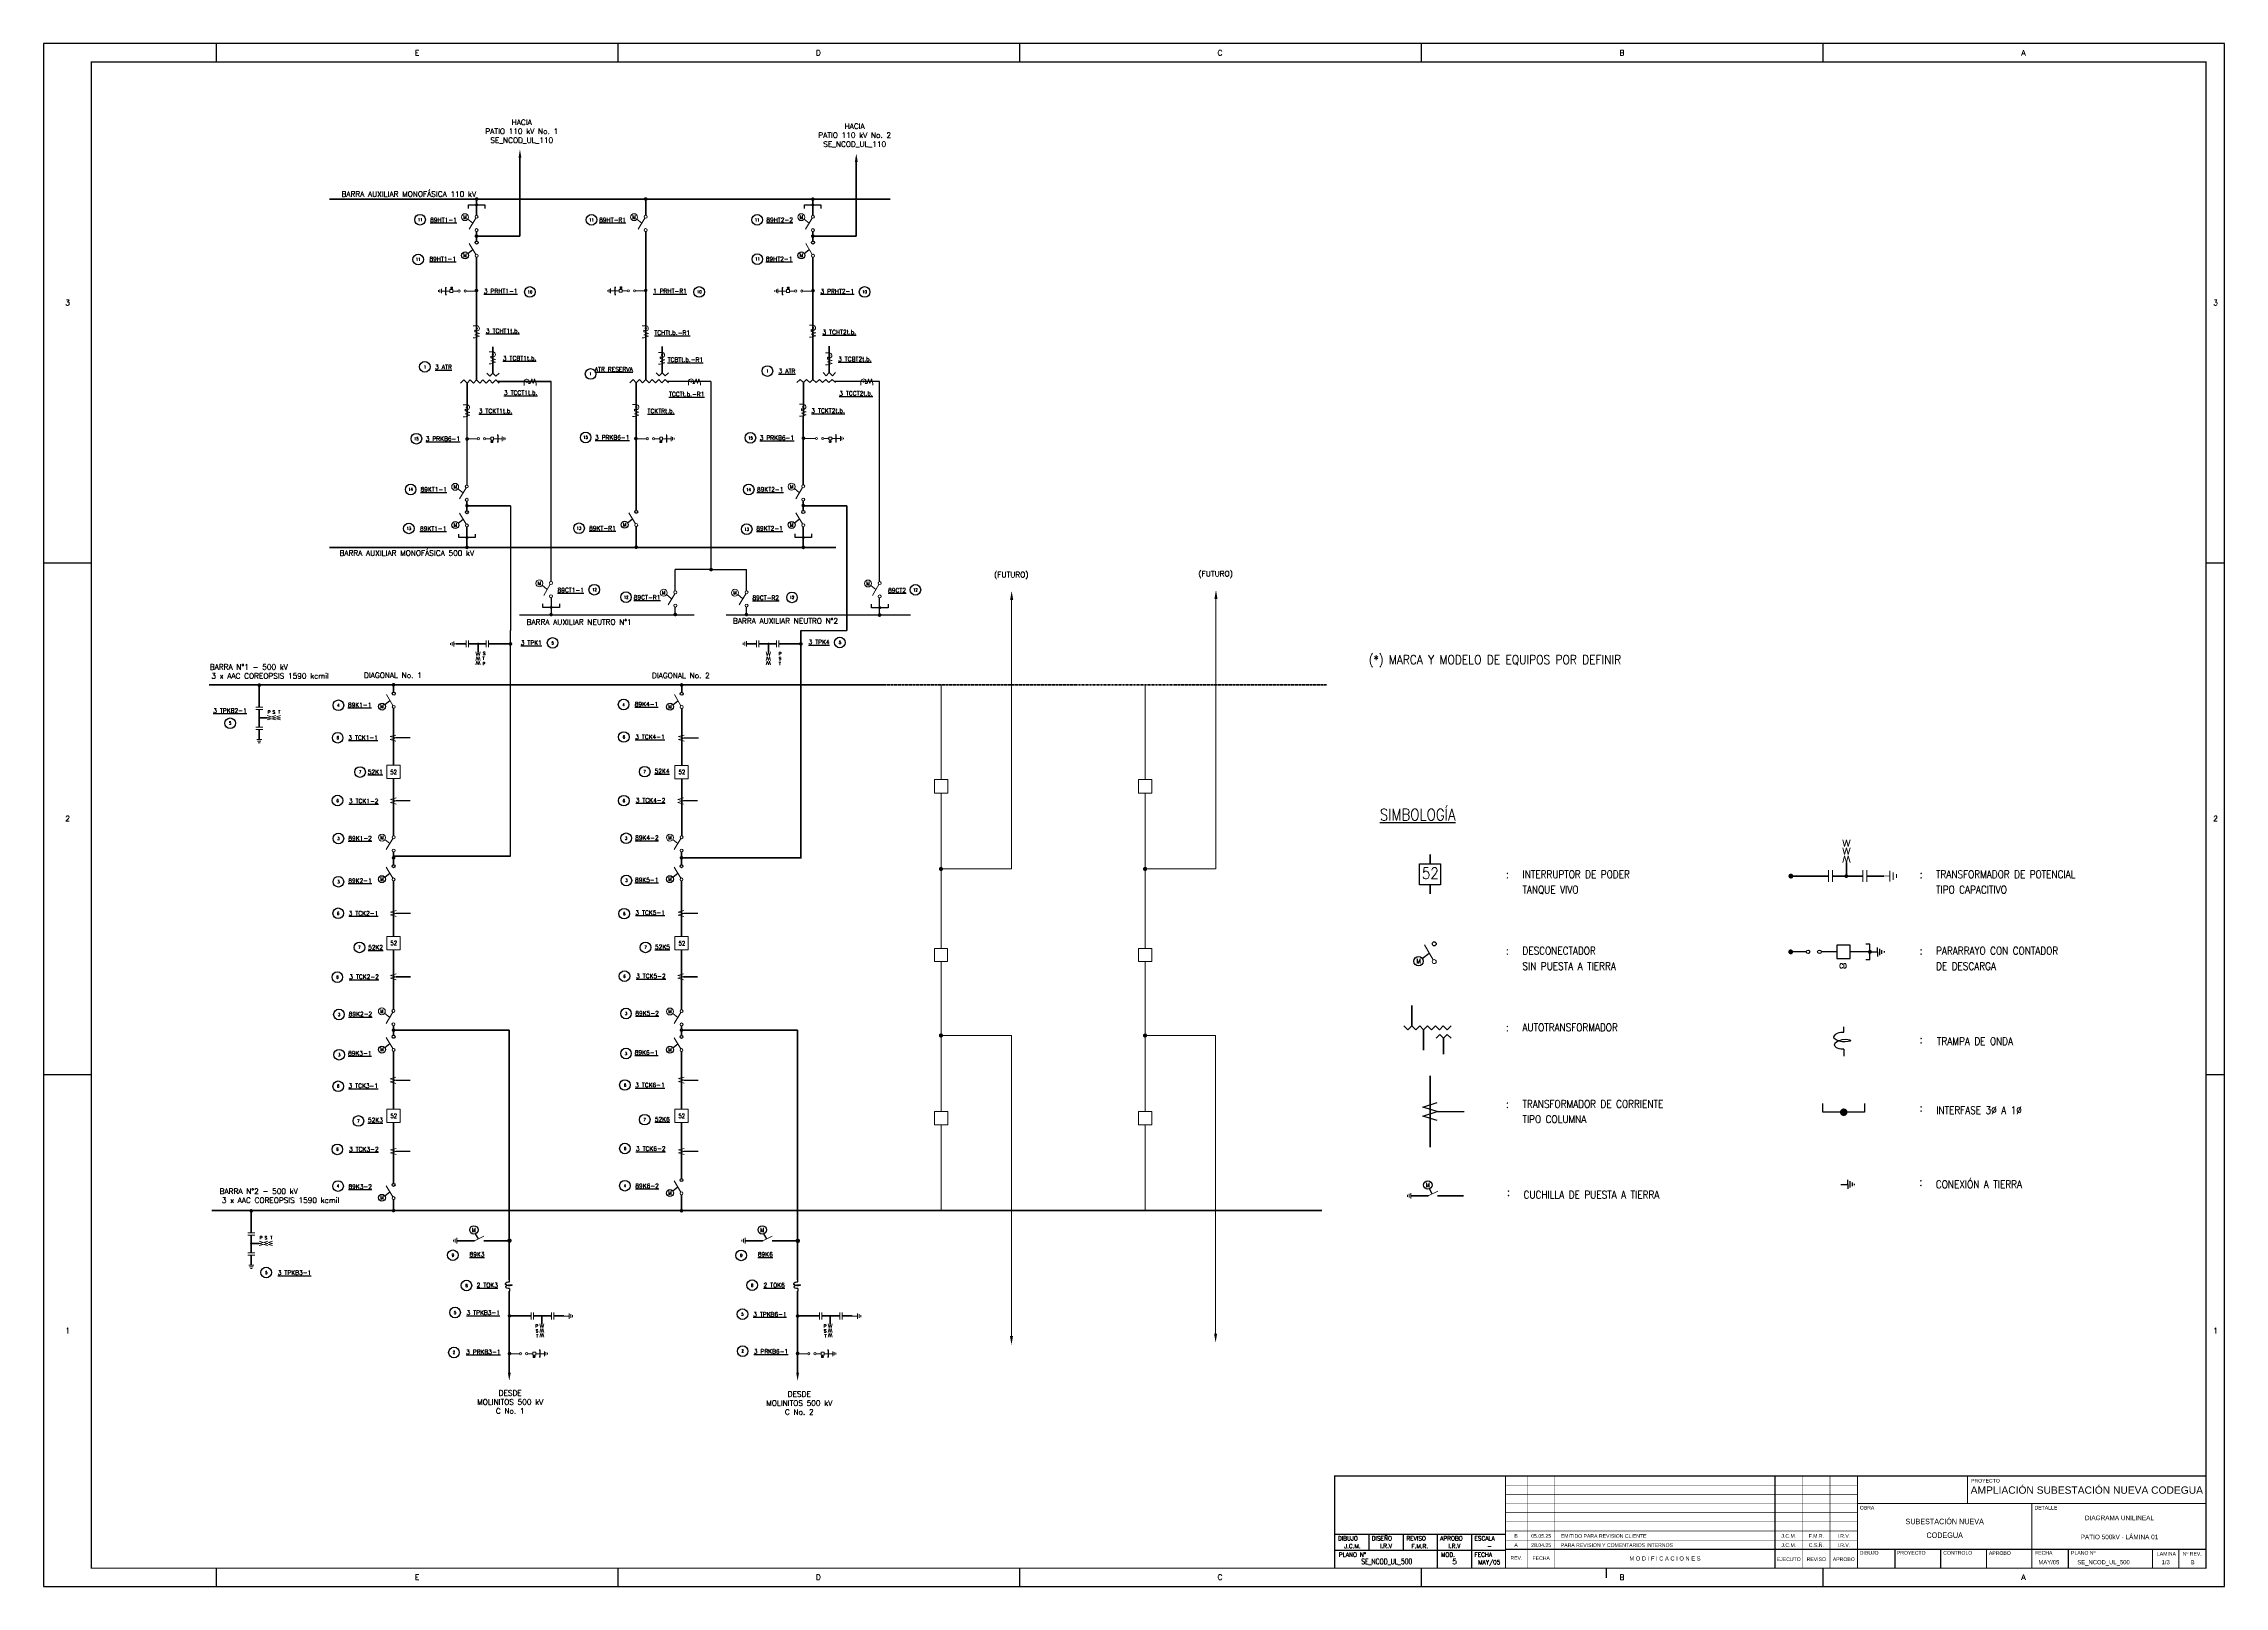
# Paper-space layout 'Layout1' of a CAD drawing. Header units: millimetres. Extents: x -2 to 1187, y 0 to 841.
import ezdxf
from ezdxf.enums import TextEntityAlignment as Align

# ---------------------------------------------------------------- set-up
doc = ezdxf.new("R2010")
doc.units = ezdxf.units.MM
for name, pattern in [('CENTER', [2, 1.25, -0.25, 0.25, -0.25]), ('EJE ESC 25 000$0${ Origin Line }', [0]), ('EJE ESC 25 000$2${ Gas Line }', [0]), ('HIDDEN', [0.375, 0.25, -0.125]), ('{ Gas Line }', [0])]:
    doc.linetypes.add(name, pattern=pattern)
for name, color, linetype in [('01-Formato', 9, 'Continuous'), ('01-Formato_atrib', 9, 'Continuous'), ('4', 7, 'Continuous'), ('COL-FORMATO', 7, 'Continuous'), ('E-TEXTO', 2, 'Continuous'), ('EL-Simbolos', 6, 'Continuous'), ('EL-SLIN-BLOC', 7, 'Continuous'), ('EL-SLIN-MAIN', 5, 'Continuous'), ('Símbolos', 1, 'Continuous'), ('TEXTOS', 3, 'Continuous')]:
    doc.layers.add(name, color=color, linetype=linetype)
doc.layers.add('BLANCO', color=7, linetype='Continuous', true_color=0xfcfcfc)
for name, color, linetype, lineweight in [('EL-Nivel-220Kv', 30, 'Continuous', 60), ('EL-SLDI-BLOC', 7, 'Continuous', 20), ('EL-SLDI-FUT', 8, 'HIDDEN', 13), ('EL-SLDI-MAIN', 5, 'Continuous', 40), ('EL-SLDI-SCON', 7, 'Continuous', 20), ('GN-ANNO-TEXT-H2.0', 12, 'Continuous', 25), ('GN-ANNO-TEXT-H2.5', 7, 'Continuous', 25), ('SIMBOLOS', 252, 'Continuous', 40), ('Texto', 9, 'Continuous', 20)]:
    doc.layers.add(name, color=color, linetype=linetype, lineweight=lineweight)
doc.styles.add('Arial', font='arial.ttf')
doc.styles.add('ROMANS', font='ROMANS.shx', dxfattribs={"height": 3})
doc.styles.add('TRANSELEC', font='romans.shx', dxfattribs={"width": 0.85})

# ---------------------------------------------------------------- blocks, each defined once
blk = doc.blocks.new('Formato A0')
at = {"layer": 'COL-FORMATO'}
for p, q in [((-229.6, 905.6), (-229.6, 895.6)), ((-10.6, 905.6), (-10.6, 895.6)), ((208.4, 905.6), (208.4, 895.6)), ((427.4, 905.6), (427.4, 895.6)), ((646.4, 905.6), (646.4, 895.6)), ((-323.6, 622.6), (-297.6, 622.6)), ((855.4, 622.6), (865.4, 622.6)), ((-323.6, 343.6), (-297.6, 343.6)), ((855.4, 343.6), (865.4, 343.6)), ((-229.6, 74.6), (-229.6, 64.6)), ((-10.6, 74.6), (-10.6, 64.6)), ((208.4, 74.6), (208.4, 64.6)), ((427.4, 74.6), (427.4, 64.6)), ((646.4, 74.6), (646.4, 64.6))]:
    blk.add_line(p, q, dxfattribs=at)
blk.add_lwpolyline([(-323.6, 64.6), (865.4, 64.6), (865.4, 905.6), (-323.6, 905.6)], close=True, dxfattribs=at)
at = {"layer": 'COL-FORMATO', "const_width": 0.6}
blk.add_lwpolyline([(855.4, 895.6), (-297.6, 895.6), (-297.6, 74.6), (855.4, 74.6)], close=True, dxfattribs=at)
at = {"layer": 'COL-FORMATO'}
for points, const_width in [([(473.4, 74.6), (473.4, 124.8)], 0.6), ([(473.4, 124.8), (473.4, 74.6)], 0.6), ([(473.4, 124.8), (473.4, 74.6)], 0.6), ([(473.4, 124.8), (473.4, 74.6)], 0.6), ([(473.4, 124.8), (473.4, 74.6)], 0.6), ([(473.4, 124.8), (473.4, 74.6)], 0.6), ([(473.4, 124.8), (473.4, 74.6)], 0.6), ([(473.4, 124.8), (473.4, 74.6)], 0.6), ([(473.4, 124.8), (473.4, 74.6)], 0.6), ([(473.4, 74.6), (473.4, 124.8)], 0.6), ([(473.4, 124.8), (855.4, 124.8)], 0.6), ([(473.4, 119.8), (665.4, 119.8)], 0.25), ([(485.4, 74.6), (485.4, 124.8)], 0.25), ([(500.4, 74.6), (500.4, 124.8)], 0.25), ([(620.4, 74.6), (620.4, 124.8)], 0.6), ([(635.4, 74.6), (635.4, 124.8)], 0.25), ([(650.4, 74.6), (650.4, 124.8)], 0.25), ([(665.4, 124.8), (665.4, 74.6)], 0.6), ([(725.4, 124.8), (725.4, 109.8)], 0.6), ([(473.4, 114.8), (665.4, 114.8)], 0.25), ([(473.4, 109.8), (665.4, 109.8)], 0.25), ([(665.4, 109.8), (855.4, 109.8)], 0.6), ([(760.4, 109.8), (760.4, 74.6)], 0.6), ([(473.4, 104.8), (665.4, 104.8)], 0.25), ([(473.4, 99.8), (665.4, 99.8)], 0.25), ([(473.4, 84.8), (855.6, 84.8)], 0.6), ([(473.4, 94.8), (665.4, 94.8)], 0.25), ([(473.4, 89.8), (665.4, 89.8)], 0.25), ([(685.8, 84.8), (685.8, 74.6)], 0.6), ([(710.7, 84.8), (710.7, 74.6)], 0.6), ([(735.7, 84.8), (735.7, 74.6)], 0.6), ([(780.3, 84.8), (780.3, 74.6)], 0.6), ([(826.2, 84.8), (826.2, 74.6)], 0.6), ([(840.6, 84.8), (840.6, 74.6)], 0.6)]:
    blk.add_lwpolyline(points, dxfattribs=dict(at, const_width=const_width))
blk.add_lwpolyline([(528.6, 69.3), (528.6, 74.6)], dxfattribs=at)
for s, height, style, p in [('E', 3, 'ROMANS', (-120, 899.1)), ('D', 3, 'ROMANS', (98.8, 899.1)), ('C', 3, 'ROMANS', (317.8, 899.1)), ('B', 3, 'ROMANS', (536.9, 899.1)), ('A', 3, 'ROMANS', (755.9, 899.1)), ('3', 3, 'ROMANS', (-310.5, 762.9)), ('3', 3, 'ROMANS', (860.6, 762.9)), ('2', 3, 'ROMANS', (-310.5, 481.7)), ('2', 3, 'ROMANS', (860.6, 481.7)), ('1', 3, 'ROMANS', (-310.5, 202.5)), ('1', 3, 'ROMANS', (860.6, 202.5)), ('AMPLIACIÓN SUBESTACIÓN NUEVA CODEGUA', 4, 'Arial', (790.4, 115.1)), ('M O D I F I C A C I O N E S', 2.25, 'Arial', (560.4, 78.7)), ('E', 3, 'ROMANS', (-120, 68.1)), ('D', 3, 'ROMANS', (98.8, 68.1)), ('C', 3, 'ROMANS', (317.8, 68.1)), ('B', 3, 'ROMANS', (536.9, 68.1)), ('A', 3, 'ROMANS', (755.9, 68.1))]:
    blk.add_text(s, height=height, dxfattribs=dict(at, style=style)).set_placement(p, align=Align.CENTER)
at = {"layer": 'COL-FORMATO', "linetype": 'Continuous', "style": 'Arial'}
for s, p in [('PROYECTO', (727.3, 121.2)), ('OBRA', (666.6, 106.5)), ('DETALLE', (761.9, 106.5)), ('DIBUJO', (666.6, 81.9)), ('PROYECTO', (686.8, 81.9)), ('CONTROLO', (712.1, 81.9)), ('APROBO', (737, 81.8)), ('FECHA', (762.2, 81.9)), ('PLANO Nº', (781.8, 81.9)), ('LAMINA', (828.6, 81.4)), ('Nº REV.', (842.7, 81.4))]:
    blk.add_text(s, height=2, dxfattribs=at).set_placement(p)
for s, p in [('REV.', (479.4, 79.1)), ('FECHA', (492.9, 79)), ('EJECUTO', (627.9, 78.4)), ('REVISO', (642.9, 78.4)), ('APROBO', (657.9, 78.4))]:
    blk.add_text(s, height=2, dxfattribs=at).set_placement(p, align=Align.CENTER)
at = {"layer": 'COL-FORMATO', "style": 'Arial'}
for tag, height, p in [('REV_L8', 2, (479.2, 121.1)), ('F_REV_L8', 2, (492.9, 121.1)), ('EJEC_L8', 2, (627.9, 121.1)), ('REVI_L8', 2, (642.9, 121.1)), ('APRO_L8', 2, (657.9, 121.1)), ('REV_L7', 2, (479.2, 116.1)), ('REV_L6', 2, (479.2, 111.1)), ('REV_L5', 2, (479.2, 106.1)), ('F_REV_L7', 2, (492.9, 116.1)), ('F_REV_L6', 2, (492.9, 111.1)), ('F_REV_L5', 2, (492.9, 106.1)), ('EJEC_L7', 2, (627.9, 116.1)), ('EJEC_L6', 2, (627.9, 111.1)), ('EJEC_L5', 2, (627.9, 106.1)), ('REVI_L7', 2, (642.9, 116.1)), ('REVI_L6', 2, (642.9, 111.1)), ('REVI_L5', 2, (642.9, 106.1)), ('APRO_L7', 2, (657.9, 116.1)), ('APRO_L6', 2, (657.9, 111.1)), ('APRO_L5', 2, (657.9, 106.1)), ('REV_L4', 2, (479.2, 101.1)), ('REV_L3', 2, (479.2, 96.1)), ('F_REV_L4', 2, (492.9, 101.1)), ('F_REV_L3', 2, (492.9, 96.1)), ('EJEC_L4', 2, (627.9, 101.1)), ('EJEC_L3', 2, (627.9, 96.1)), ('REVI_L4', 2, (642.9, 101.1)), ('REVI_L3', 2, (642.9, 96.1)), ('APRO_L4', 2, (657.9, 101.1)), ('APRO_L3', 2, (657.9, 96.1)), ('DETALLE_LINEA_1', 2.5, (808.1, 100.7)), ('DETALLE_LINEA_2', 2.5, (808.1, 95.5)), ('REV_L2', 2, (479.2, 91.1)), ('REV_L1', 2, (479.2, 86.1)), ('F_REV_L2', 2, (492.9, 91.1)), ('F_REV_L1', 2, (492.9, 86.1)), ('EJEC_L2', 2, (627.9, 91.1)), ('EJEC_L1', 2, (627.9, 86.1)), ('REVI_L2', 2, (642.9, 91.1)), ('REVI_L1', 2, (642.9, 86.1)), ('APRO_L2', 2, (657.9, 91.1)), ('APRO_L1', 2, (657.9, 86.1)), ('DETALLE_LINEA_3', 2.5, (808.1, 90.3))]:
    blk.add_attdef(tag, text='', height=height, dxfattribs=at).set_placement(p, align=Align.CENTER)
for tag, p in [('MODIF_LIN_8', (503.6, 121.1)), ('MODIF_LIN_7', (503.6, 116.1)), ('MODIF_LIN_6', (503.6, 111.1)), ('MODIF_LIN_5', (503.6, 106.1)), ('MODIF_LIN_4', (503.6, 101.1)), ('MODIF_LIN_3', (503.6, 96.1)), ('MODIF_LIN_2', (503.6, 91.1)), ('MODIF_LIN_1', (503.6, 86.1))]:
    blk.add_attdef(tag, p, '', height=2, dxfattribs=at)
for tag, height, p in [('OBRA_1', 3, (712.9, 100)), ('OBRA_2', 3, (712.9, 92.5)), ('DIBUJO', 2.3, (675.2, 77.9)), ('CONTROLO', 2.3, (723.1, 77.9)), ('APROBO', 2.3, (746.8, 77.9)), ('FECHA', 2.3, (769.7, 77.8)), ('NUMERO_PLANO', 2.3, (798.8, 77.8)), ('NUMERO_LAMINA', 2.3, (833.4, 77.8)), ('REV.COLBUN', 2.3, (848.1, 77.8))]:
    blk.add_attdef(tag, text='', height=height, dxfattribs=at).set_placement(p, align=Align.MIDDLE_CENTER)
at = {"layer": 'COL-FORMATO', "style": 'Arial', "flags": 8}
blk.add_attdef('PROYECTO', text='', height=2.3, dxfattribs=at).set_placement((696.9, 77.9), align=Align.MIDDLE_CENTER)
blk = doc.blocks.new('A$C1AAE22E2')
at = {"color": 5}
blk.add_line((0, -31.9), (-93.2, -31.9), dxfattribs=at)
at = {"color": 4}
for p, q in [((-74.5, -31.9), (-74.5, -40.7)), ((-55.9, -31.9), (-55.9, -40.7)), ((-37.3, -31.9), (-37.3, -50)), ((-18.6, -31.9), (-18.6, -50)), ((0, -40.7), (-93.2, -40.7))]:
    blk.add_line(p, q, dxfattribs=at)
at = {"layer": 'COL-FORMATO', "const_width": 0.6}
blk.add_lwpolyline([(0, -50.3), (0, 0), (0, -50.3), (0, 0), (-93.2, 0), (-93.2, -50.3)], close=True, dxfattribs=at)
at = {"color": 4, "style": 'ROMANS'}
for s, p in [('DIBUJO', (-91.4, -35.2)), ('DISEÑO', (-73, -35.2)), ('REVISO', (-54.1, -35.2)), ('APROBO', (-35.7, -35.2)), ('ESCALA', (-17, -35.2)), ('PLANO N%%D', (-90.9, -44.1)), ('MOD.', (-35.2, -44.1)), ('FECHA', (-17, -44))]:
    blk.add_text(s, height=2.3, dxfattribs=at).set_placement(p)
for tag, p in [('D', (-83.4, -39.3)), ('DIS', (-65.2, -39.3)), ('R', (-46.8, -39.3)), ('A', (-27.9, -39.3)), ('E', (-8.8, -39.3)), ('F', (-8.9, -48.1))]:
    blk.add_attdef(tag, text='', height=2.3, dxfattribs=at).set_placement(p, align=Align.CENTER)
at = {"color": 3, "style": 'ROMANS', "width": 0.8}
blk.add_attdef('P', text='', height=3, dxfattribs=at).set_placement((-64.8, -48.1), align=Align.CENTER)
at = {"color": 3, "style": 'ROMANS'}
blk.add_attdef('M', text='', height=3, dxfattribs=at).set_placement((-27.8, -48.1), align=Align.CENTER)
blk = doc.blocks.new('A$C50E17740')
at = {"layer": 'EL-SLDI-MAIN', "lineweight": 40}
for p, q in [((4.6, 32.7), (4.6, 56.4)), ((22.9, 25.6), (22.9, 7))]:
    blk.add_line(p, q, dxfattribs=at)
at = {"layer": 'EL-SLDI-MAIN', "color": 5, "lineweight": 40}
for p, q in [((0, 32.7), (2.3, 30.4)), ((2.3, 30.4), (4.6, 32.7)), ((4.6, 32.7), (6.8, 30.4)), ((6.8, 30.4), (9.1, 32.7)), ((9.1, 32.7), (11.4, 30.4)), ((11.4, 30.4), (13.6, 32.7)), ((13.6, 32.7), (15.9, 30.4)), ((15.9, 30.4), (18.2, 32.7)), ((18.2, 32.7), (20.5, 30.4)), ((20.5, 30.4), (22.7, 32.7)), ((22.7, 32.7), (25, 30.4)), ((25, 30.4), (27.3, 32.7)), ((11.4, 30.4), (11.4, 7)), ((18.6, 25.6), (20.8, 27.8)), ((20.8, 27.8), (22.9, 25.6)), ((22.9, 25.6), (25.1, 27.8)), ((25.1, 27.8), (27.3, 25.6))]:
    blk.add_line(p, q, dxfattribs=at)
blk = doc.blocks.new('DESCspaT')
at = {"layer": 'EL-SLDI-BLOC', "color": 7}
blk.add_line((1022836.1, 1048508.4), (1022844.8, 1048493.7), dxfattribs=at)
blk.add_circle((1022845.8, 1048492), 1.97, dxfattribs=at)
at = {"layer": 'Símbolos', "color": 7}
blk.add_line((1022834.1, 1048495.1), (1022840.8, 1048500.4), dxfattribs=at)
for centre, radius in [((1022845.8, 1048509.5), 1.97), ((1022830.4, 1048492.4), 4.59)]:
    blk.add_circle(centre, radius, dxfattribs=at)
at = {"layer": 'GN-ANNO-TEXT-H2.0', "color": 7, "style": 'ROMANS', "width": 0.8}
blk.add_text('M', height=5.01, dxfattribs=at).set_placement((1022830.4, 1048492.6), align=Align.MIDDLE)
blk = doc.blocks.new('DESCspaT2')
at = {"layer": 'EL-SLDI-BLOC'}
for p, q in [((1022503.9, 1048392), (1022510.7, 1048386.6)), ((1022505.9, 1048378.6), (1022514.7, 1048393.3))]:
    blk.add_line(p, q, dxfattribs=at)
for centre, radius in [((1022500.2, 1048394.6), 4.59), ((1022515.6, 1048377.5), 1.97)]:
    blk.add_circle(centre, radius, dxfattribs=at)
at = {"layer": 'EL-SLDI-BLOC', "color": 7}
blk.add_circle((1022515.6, 1048395.1), 1.97, dxfattribs=at)
at = {"layer": 'EL-SLDI-BLOC', "color": 7, "style": 'ROMANS', "width": 0.8}
blk.add_text('M', height=5.01, dxfattribs=at).set_placement((1022500.2, 1048394.7), align=Align.MIDDLE)
blk = doc.blocks.new('InterruptorUni')
blk.add_lwpolyline([(-7.7, -7.9), (7.3, -7.9), (7.3, 7.1), (-7.7, 7.1)], close=True)
blk = doc.blocks.new('T.P.')
at = {"layer": 'EL-SLDI-BLOC'}
for p, q in [((1022666.7, 1048513.7), (1022666.7, 1048522.9)), ((1022669.8, 1048513.7), (1022669.8, 1048522.9)), ((1022693.3, 1048513.7), (1022693.3, 1048522.9)), ((1022696.4, 1048513.7), (1022696.4, 1048522.9))]:
    blk.add_line(p, q, dxfattribs=at)
for points in [[(1022683.5, 1048546.3), (1022682.1, 1048541.1), (1022680.7, 1048546.3), (1022679.3, 1048541.1), (1022677.8, 1048546.3)], [(1022683.5, 1048540.2), (1022682.1, 1048535), (1022680.7, 1048540.2), (1022679.3, 1048535), (1022677.8, 1048540.2)], [(1022683.5, 1048528.7), (1022682.1, 1048534), (1022680.7, 1048528.7), (1022679.3, 1048534), (1022677.8, 1048528.7)]]:
    blk.add_lwpolyline(points, dxfattribs=at)
at = {"layer": 'EL-SLDI-MAIN'}
for p, q in [((1022680.7, 1048518.3), (1022680.7, 1048528.7)), ((1022637.6, 1048518.3), (1022666.7, 1048518.3)), ((1022669.8, 1048518.3), (1022693.3, 1048518.3)), ((1022696.4, 1048518.3), (1022709.6, 1048518.3))]:
    blk.add_line(p, q, dxfattribs=at)
at = {"layer": 'EL-SLDI-MAIN', "const_width": 1.5}
blk.add_lwpolyline([(1022679.9, 1048518.3, 1), (1022681.4, 1048518.3, 1)], format="xyb", close=True, dxfattribs=at)
blk = doc.blocks.new('gnd2')
at = {"layer": 'EL-SLDI-BLOC'}
for p, q in [((3.8, -2.6), (3.8, 0.8)), ((4.9, -2.1), (4.9, 0.2)), ((6, -1.5), (6, -0.3))]:
    blk.add_line(p, q, dxfattribs=at)
at = {"layer": 'EL-SLDI-BLOC', "color": 7}
blk.add_line((0, -0.9), (3.8, -0.9), dxfattribs=at)
blk = doc.blocks.new('PR')
at = {"layer": 'EL-SLDI-BLOC', "color": 5}
for p, q in [((1022638.3, 1048558.3), (1022657, 1048558.3)), ((1022672.3, 1048558.3), (1022681.9, 1048558.3)), ((1022687.1, 1048558.3), (1022703, 1048558.3))]:
    blk.add_line(p, q, dxfattribs=at)
at = {"layer": 'EL-SLDI-BLOC'}
for p, q in [((1022703, 1048554), (1022703, 1048562.5)), ((1022705.7, 1048555.4), (1022705.7, 1048561.2)), ((1022708.4, 1048556.8), (1022708.4, 1048559.8))]:
    blk.add_line(p, q, dxfattribs=at)
at = {"layer": 'EL-SLDI-BLOC', "color": 7}
blk.add_lwpolyline([(1022687.1, 1048555.7), (1022681.9, 1048555.7), (1022681.9, 1048560.9), (1022687.1, 1048560.9)], close=True, dxfattribs=at)
for centre in [(1022659, 1048558.3), (1022670.4, 1048558.3)]:
    blk.add_circle(centre, 1.95, dxfattribs=at)
at = {"layer": 'EL-SLIN-MAIN'}
for p, q in [((1022695.3, 1048564.8), (1022693.6, 1048564.8)), ((1022695.3, 1048551.8), (1022693.6, 1048551.8)), ((1022695.3, 1048558.3), (1022695.3, 1048564.8)), ((1022695.3, 1048551.8), (1022695.3, 1048558.3))]:
    blk.add_line(p, q, dxfattribs=at)
at = {"insert": (1022682, 1048553.7), "char_height": 2.5, "attachment_point": 1, "style": 'TRANSELEC'}
blk.add_mtext_dynamic_manual_height_columns('{\\C12;CD}', width=6.244, gutter_width=12.5, heights=[0], dxfattribs=at)
blk = doc.blocks.new('TRAMPA_ONDA')
at = {"layer": 'BLANCO', "color": 0}
for p, q in [((1023625.31, 1045756.03), (1023625.31, 1045757.42)), ((1023625.31, 1045751.62), (1023625.31, 1045749.82))]:
    blk.add_line(p, q, dxfattribs=at)
blk.add_spline([(1023625.31, 1045751.62), (1023623.6, 1045751.87), (1023622.89, 1045752.49), (1023624.81, 1045754.11), (1023627.08, 1045753.86), (1023624.82, 1045753.55), (1023622.68, 1045754.88), (1023623.61, 1045755.81), (1023625.31, 1045756.03)], degree=3, dxfattribs=at)
blk = doc.blocks.new('DIAG-27')
blk.add_lwpolyline([(3.2, 1), (-3.2, -1), (3.2, -3), (-3.2, -5), (3.2, -7)])
blk = doc.blocks.new('TCTB')
at = {"layer": 'EL-SLDI-BLOC'}
h = blk.add_hatch(color=256, dxfattribs=at)
h.dxf.hatch_style = 1
edge = h.paths.add_edge_path()
edge.add_arc((0, 0), 0.886, 0, 360)
for p, q in [((3.6, 0), (3.6, -5.1)), ((-12.9, -5.1), (-12.9, -2.6)), ((-4.9, -2.6), (-2.5, -2.6))]:
    blk.add_line(p, q, dxfattribs=at)
blk.add_circle((0, 0), 0.886, dxfattribs=at)
blk.add_arc((0, 0), 3.56, 0, 226.4998, dxfattribs=at)
at = {"layer": 'EL-SLDI-BLOC', "rotation": 270}
blk.add_blockref('DIAG-27', (-5.9, 0.6), dxfattribs=at)
blk = doc.blocks.new('03-02-01')
at = {"const_width": 0.6}
blk.add_lwpolyline([(-0.3, 0, 1), (0.3, 0, 1)], format="xyb", close=True, dxfattribs=at)
at = {"style": 'ROMANS'}
blk.add_attdef('NOMBRE', (1.42, -0.98), '', height=2, dxfattribs=at)
blk = doc.blocks.new('interfase_3_a_1')
at = {"layer": 'EL-SLIN-BLOC'}
blk.add_lwpolyline([(2866.41, 2427.3), (2866.41, 2429.62), (2877.26, 2429.62), (2877.26, 2427.3)], dxfattribs=at)
at = {"layer": 'EL-SLIN-BLOC', "xscale": -1.628222459454683, "yscale": 1.628222459454683, "zscale": 1.628222459454683, "rotation": 180}
blk.add_blockref('03-02-01', (2871.83, 2429.62), dxfattribs=at)
blk = doc.blocks.new('Item')
at = {"layer": '4', "color": 7}
blk.add_circle((11182.1, 1180.4), 3.52, dxfattribs=at)
at = {"color": 7, "style": 'TRANSELEC', "width": 0.85}
blk.add_attdef('NUM', text='', height=1.97, dxfattribs=at).set_placement((11182.1, 1180.4), align=Align.MIDDLE)
blk = doc.blocks.new('descPaT')
at = {"layer": 'EL-SLDI-BLOC'}
for p, q in [((1023126.7, 1046736.3), (1023126.7, 1046738.4)), ((1023128.6, 1046735.3), (1023128.6, 1046739.3)), ((1023130.5, 1046734.4), (1023130.5, 1046740.3)), ((1023149.5, 1046737.3), (1023159.9, 1046742.4))]:
    blk.add_line(p, q, dxfattribs=at)
at = {"layer": 'EL-SLDI-BLOC', "color": 7, "lineweight": 25}
blk.add_line((1023153.9, 1046739.4), (1023150.9, 1046744.8), dxfattribs=at)
blk.add_circle((1023149, 1046749), 4.59, dxfattribs=at)
at = {"layer": 'EL-SLDI-MAIN'}
for p, q in [((1023149.5, 1046737.3), (1023130.5, 1046737.3)), ((1023188, 1046737.3), (1023159.7, 1046737.3))]:
    blk.add_line(p, q, dxfattribs=at)
at = {"layer": 'EL-SLDI-BLOC', "color": 7, "style": 'ROMANS', "width": 0.8}
blk.add_text('M', height=5.01, dxfattribs=at).set_placement((1023149, 1046749), align=Align.MIDDLE)

psp = doc.layouts.get("Layout1")

# ---------------------------------------------------------------- linework, layer by layer
for p, q in [((246.7, 656.3), (245.8, 656.3)), ((198.2, 462), (190.5, 462)), ((355.4, 461.9), (347.7, 461.9)), ((198.3, 427.7), (190.6, 427.7)), ((355, 427.7), (347.3, 427.7)), ((198.4, 366.3), (190.7, 366.3)), ((355.1, 366.3), (347.4, 366.3)), ((189.2, 346.5), (189.2, 331.8)), ((190.7, 331.8), (198.4, 331.8)), ((198.4, 331.8), (190.7, 331.8)), ((347.3, 331.8), (355, 331.8)), ((355, 331.8), (347.3, 331.8)), ((980, 301.5), (980, 301.5)), ((190.5, 275.4), (198.2, 275.4)), ((347.6, 275.5), (355.2, 275.5)), ((758.2, 258.3), (773, 258.3)), ((198.2, 236.6), (190.6, 236.6)), ((355.2, 236.6), (347.6, 236.6)), ((743.8, 212.5), (753.4, 212.5)), ((758.4, 212.5), (772.6, 212.5))]:
    psp.add_line(p, q)
at = {"layer": '4', "color": 7}
for p, q in [((959.4, 345.4), (950.9, 345.4)), ((976.1, 345.4), (967.6, 345.4)), ((993.8, 345.4), (983.4, 345.4)), ((993.8, 345.4), (983.4, 345.4)), ((994.1, 349.6), (992, 349.6)), ((994.1, 345.7), (994.1, 349.6)), ((994.1, 341), (994.1, 345)), ((994.5, 345.4), (998.3, 345.4)), ((998.3, 345.4), (998.3, 347.8)), ((998.3, 345.4), (998.3, 342.9)), ((999.5, 343.6), (999.5, 347.1)), ((1000.7, 344.3), (1000.7, 346.4)), ((1002, 345), (1002, 345.7)), ((994.1, 341), (992, 341)), ((978.3, 218.6), (982.1, 218.6)), ((982.1, 218.6), (982.1, 221.1)), ((982.1, 218.6), (982.1, 216.2)), ((983.3, 216.9), (983.3, 220.4)), ((984.6, 217.6), (984.6, 219.7)), ((985.8, 218.3), (985.8, 219))]:
    psp.add_line(p, q, dxfattribs=at)
at = {"layer": '4', "color": 7, "lineweight": 40}
for p, q in [((744.4, 305), (744.4, 316.2)), ((740.1, 305), (742.2, 302.9)), ((742.2, 302.9), (744.4, 305)), ((744.4, 305), (746.5, 302.9)), ((746.5, 302.9), (748.7, 305)), ((748.7, 305), (750.8, 302.9)), ((750.8, 302.9), (752.9, 305)), ((750.8, 302.9), (750.8, 291.9)), ((752.9, 305), (755.1, 302.9)), ((755.1, 302.9), (757.2, 305)), ((757.2, 305), (759.4, 302.9)), ((757.6, 298.4), (759.6, 300.4)), ((759.4, 302.9), (761.5, 305)), ((759.6, 300.4), (761.7, 298.4)), ((761.5, 305), (763.6, 302.9)), ((761.7, 298.4), (763.7, 300.4)), ((761.7, 298.4), (761.7, 289.6)), ((763.6, 302.9), (765.8, 305)), ((763.7, 300.4), (765.8, 298.4))]:
    psp.add_line(p, q, dxfattribs=at)
at = {"layer": '4', "color": 7}
for points, const_width in [([(951.7, 386.7, -1), (950.4, 386.7, -1)], 1.37), ([(951.6, 345.4, -1), (950.3, 345.4, -1)], 1.37), ([(994.7, 345.4, 1), (993.6, 345.4, 1)], 1.1)]:
    psp.add_lwpolyline(points, format="xyb", close=True, dxfattribs=dict(at, const_width=const_width))
psp.add_lwpolyline([(976.1, 341.7), (983.4, 341.7), (983.4, 349), (976.1, 349)], close=True, dxfattribs=at)
for centre in [(960.4, 345.4), (966.6, 345.4)]:
    psp.add_circle(centre, 0.978, dxfattribs=at)
at = {"layer": 'EL-Nivel-220Kv', "color": 7}
for p, q in [((754.3, 398.4), (754.3, 393.4)), ((754.3, 377), (754.3, 382)), ((754.3, 238.9), (754.3, 277.8))]:
    psp.add_line(p, q, dxfattribs=at)
at = {"layer": 'EL-Simbolos', "color": 7}
psp.add_lwpolyline([(748.6, 382), (748.6, 393.4), (754.3, 393.4), (760, 393.4), (760, 382)], close=True, dxfattribs=at)
at = {"layer": 'EL-SLDI-BLOC', "color": 7}
for p, q in [((971.5, 383.5), (971.5, 390)), ((973.7, 383.5), (973.7, 390)), ((990.2, 383.5), (990.2, 390)), ((992.4, 383.5), (992.4, 390)), ((1001.7, 386.7), (1005, 386.8)), ((1005, 383.8), (1005, 389.6)), ((1006.9, 384.7), (1006.9, 388.7)), ((1008.7, 385.7), (1008.7, 387.7))]:
    psp.add_line(p, q, dxfattribs=at)
at = {"layer": 'EL-SLDI-BLOC'}
for points in [[(190.5, 463.6), (187.4, 462.8), (190.5, 462), (187.4, 461.1), (190.5, 460.3)], [(347.7, 463.6), (344.6, 462.8), (347.7, 461.9), (344.6, 461.1), (347.7, 460.3)], [(190.6, 429.3), (187.5, 428.5), (190.6, 427.7), (187.5, 426.9), (190.6, 426)], [(347.3, 429.3), (344.2, 428.5), (347.3, 427.7), (344.2, 426.9), (347.3, 426)], [(190.7, 368), (187.6, 367.1), (190.7, 366.3), (187.6, 365.5), (190.7, 364.6)], [(347.4, 367.9), (344.3, 367.1), (347.4, 366.3), (344.3, 365.4), (347.4, 364.6)], [(190.7, 333.4), (187.6, 332.6), (190.7, 331.8), (187.6, 331), (190.7, 330.1)], [(347.3, 333.5), (344.2, 332.6), (347.3, 331.8), (344.2, 331), (347.3, 330.1)], [(190.5, 277.1), (187.4, 276.2), (190.5, 275.4), (187.4, 274.6), (190.5, 273.7)], [(347.6, 277.1), (344.5, 276.3), (347.6, 275.5), (344.5, 274.7), (347.6, 273.8)], [(190.6, 238.3), (187.5, 237.5), (190.6, 236.6), (187.5, 235.8), (190.6, 235)], [(347.6, 238.3), (344.5, 237.5), (347.6, 236.6), (344.5, 235.8), (347.6, 235)]]:
    psp.add_lwpolyline(points, dxfattribs=at)
at = {"layer": 'EL-SLDI-BLOC', "color": 7}
for points in [[(983.3, 406.5), (982.3, 402.8), (981.3, 406.5), (980.3, 402.8), (979.3, 406.5)], [(983.3, 402.2), (982.3, 398.5), (981.3, 402.2), (980.3, 398.5), (979.3, 402.2)], [(983.3, 394.1), (982.3, 397.8), (981.3, 394.1), (980.3, 397.8), (979.3, 394.1)]]:
    psp.add_lwpolyline(points, dxfattribs=at)
at = {"layer": 'EL-SLDI-FUT', "linetype": 'EJE ESC 25 000$2${ Gas Line }', "ltscale": 0.2}
for p, q in [((526.2, 540.2), (526.2, 390.6)), ((637.5, 540.2), (637.5, 390.6)), ((487.7, 439.3), (487.7, 490.6)), ((599, 439.3), (599, 490.7)), ((487.7, 347.3), (487.7, 432)), ((599, 347.3), (599, 432)), ((487.6, 390.6), (526.1, 390.6)), ((598.9, 390.6), (637.4, 390.6)), ((487.7, 340.1), (487.7, 258.3)), ((599, 340.1), (599, 258.3)), ((487.6, 299.8), (526.1, 299.8)), ((526.1, 133.5), (526.1, 299.8)), ((598.9, 299.8), (637.4, 299.8)), ((637.4, 134.8), (637.4, 299.8)), ((487.7, 251.1), (487.7, 204.4)), ((599, 251.1), (599, 204.3))]:
    psp.add_line(p, q, dxfattribs=at)
at = {"layer": 'EL-SLDI-FUT', "linetype": 'Continuous'}
for points in [[(526.2, 542.2, 0, 1.65, 0), (526.2, 537.3, 1.65, 1.65, 0)], [(637.6, 542.7, 0, 1.65, 0), (637.6, 537.8, 1.65, 1.65, 0)], [(526.1, 131.1, 0, 1.65, 0), (526.1, 136, 1.65, 1.65, 0)], [(637.4, 132.4, 0, 1.65, 0), (637.4, 137.3, 1.65, 1.65, 0)]]:
    psp.add_lwpolyline(points, format="xyseb", dxfattribs=at)
at = {"layer": 'EL-SLDI-FUT', "linetype": 'EJE ESC 25 000$2${ Gas Line }', "ltscale": 0.2}
for points in [[(484.1, 432), (491.4, 432), (491.4, 439.3), (484.1, 439.3)], [(595.4, 432), (602.6, 432), (602.6, 439.3), (595.4, 439.3)], [(484.1, 340.1), (491.3, 340.1), (491.3, 347.3), (484.1, 347.3)], [(595.4, 340.1), (602.6, 340.1), (602.6, 347.3), (595.4, 347.3)], [(484.1, 258.3), (491.4, 258.3), (491.4, 251.1), (484.1, 251.1)], [(595.4, 258.3), (602.6, 258.3), (602.6, 251.1), (595.4, 251.1)]]:
    psp.add_lwpolyline(points, close=True, dxfattribs=at)
at = {"layer": 'EL-SLDI-FUT', "linetype": 'EJE ESC 25 000$0${ Origin Line }', "ltscale": 0.2, "const_width": 0.987}
for points in [[(487, 390.6, 1), (488.3, 390.6, 1)], [(598.3, 390.6, 1), (599.6, 390.6, 1)]]:
    psp.add_lwpolyline(points, format="xyb", close=True, dxfattribs=at)
at = {"layer": 'EL-SLDI-FUT', "linetype": 'Continuous', "const_width": 0.987}
for points in [[(487, 299.8, -1), (488.3, 299.8, -1)], [(598.3, 299.8, -1), (599.6, 299.8, -1)]]:
    psp.add_lwpolyline(points, format="xyb", close=True, dxfattribs=at)
at = {"layer": 'EL-SLDI-MAIN'}
for p, q in [((258.1, 735.5), (258.1, 778.3)), ((441.5, 735.5), (441.5, 778.3)), ((459.9, 755.7), (154.2, 755.7)), ((234.4, 755.7), (234.4, 746.9)), ((326.7, 746.9), (326.7, 755.7)), ((417.8, 755.7), (417.8, 746.9)), ((234.4, 732.9), (234.4, 738.1)), ((326.7, 712.9), (326.7, 738.1)), ((417.8, 732.9), (417.8, 738.1)), ((234.4, 731.2), (234.4, 731.3)), ((234.8, 735.5), (258.1, 735.5)), ((417.8, 731.2), (417.8, 731.3)), ((418.2, 735.5), (441.5, 735.5)), ((234.4, 684), (234.4, 724)), ((417.8, 713.2), (417.8, 724.1)), ((326.7, 684.2), (326.7, 712.9)), ((417.8, 684.5), (417.8, 713.2)), ((234.4, 684), (234.4, 675.2)), ((326.7, 684.2), (326.7, 675.4)), ((417.8, 684.5), (417.8, 675.6)), ((321.5, 637.3), (321.5, 586.1)), ((412.6, 637.6), (412.6, 600)), ((229.2, 585.9), (229.2, 591.1)), ((229.2, 584.2), (229.2, 584.3)), ((229.6, 588.5), (252.9, 588.5)), ((321.5, 584.4), (321.5, 584.5)), ((412.6, 586), (412.6, 591.2)), ((412.6, 584.3), (412.6, 584.4)), ((413, 588.6), (436.3, 588.6)), ((436.3, 588.6), (436.3, 520.6)), ((229.2, 565.9), (229.2, 577.1)), ((321.5, 577.3), (321.5, 565.9)), ((412.6, 565.9), (412.6, 577.2)), ((430.3, 565.9), (154.2, 565.9)), ((411.3, 520.6), (411.3, 396.7)), ((456.9, 491), (88.6, 491)), ((189.2, 487), (189.2, 491)), ((346.3, 486.9), (346.3, 490.9)), ((189.2, 447.1), (189.2, 478.1)), ((346.3, 447.1), (346.3, 478.1)), ((189.2, 408.7), (189.2, 439.9)), ((346.3, 408.7), (346.3, 439.8)), ((189.2, 392.9), (189.2, 399.9)), ((189.2, 397.5), (252.9, 397.5)), ((346.2, 392.8), (346.2, 399.9)), ((346.2, 396.7), (411.7, 396.7)), ((189.2, 353.7), (189.2, 384)), ((346.2, 353.7), (346.2, 384)), ((189.2, 314), (189.2, 346.5)), ((346.2, 313.9), (346.2, 346.4)), ((189.2, 300), (189.2, 305.1)), ((189.2, 302.7), (252.3, 302.7)), ((189.2, 298.2), (189.2, 298.3)), ((252.3, 302.7), (252.3, 166.6)), ((346.2, 299.9), (346.2, 305.1)), ((346.2, 298.2), (346.2, 298.3)), ((346.3, 302.7), (409.5, 302.7)), ((409.5, 302.7), (409.5, 166.6)), ((189.2, 259.6), (189.2, 291.1)), ((346.2, 259.6), (346.2, 291.1)), ((189.2, 219.2), (189.2, 252.4)), ((346.2, 221.7), (346.2, 252.3)), ((454.2, 204.4), (90.1, 204.4)), ((189.2, 204.4), (189.2, 210.3)), ((346.2, 204.3), (346.2, 212.9)), ((252.3, 160.4), (252.3, 116)), ((409.5, 160.4), (409.5, 116))]:
    psp.add_line(p, q, dxfattribs=at)
at = {"layer": 'EL-SLDI-MAIN', "color": 252, "linetype": 'CENTER', "true_color": 0x939598}
psp.add_line((697.8, 491), (456.8, 491), dxfattribs=at)
at = {"layer": 'EL-SLDI-MAIN', "color": 7}
for p, q in [((981.3, 386.7), (981.3, 394.1)), ((951, 386.7), (971.5, 386.7)), ((973.7, 386.7), (990.2, 386.7)), ((992.4, 386.7), (1001.7, 386.7))]:
    psp.add_line(p, q, dxfattribs=at)
at = {"layer": 'EL-SLDI-MAIN', "color": 252, "linetype": '{ Gas Line }', "true_color": 0x939598}
psp.add_line((695.3, 204.4), (454.2, 204.4), dxfattribs=at)
at = {"layer": 'EL-SLDI-MAIN'}
for points in [[(258.1, 782.9, 0, 1.53, 0), (258.1, 778.3, 1.53, 1.53, 0)], [(441.5, 780.6, 0, 1.53, 0), (441.5, 776, 1.53, 1.53, 0)], [(252.3, 111.5, 0, 1.53, 0), (252.3, 116, 1.53, 1.53, 0)], [(409.5, 111.5, 0, 1.53, 0), (409.5, 116, 1.53, 1.53, 0)]]:
    psp.add_lwpolyline(points, format="xyseb", dxfattribs=at)
for points, const_width in [([(234.5, 756.3, 1), (234.5, 755.3, 1)], 0.987), ([(326.7, 756.3, 1), (326.7, 755.3, 1)], 0.987), ([(417.8, 756.2, 1), (417.8, 755.2, 1)], 0.987), ([(234.4, 736.1, 1), (234.4, 735.1, 1)], 0.987), ([(417.8, 736.1, 1), (417.8, 735.1, 1)], 0.987), ([(234.4, 706.4, 1), (234.4, 705.4, 1)], 0.987), ([(326.7, 706.4, 1), (326.7, 705.5, 1)], 0.987), ([(417.9, 706.3, 1), (417.9, 705.3, 1)], 0.987), ([(229.3, 624.5, 1), (229.3, 625.5, 1)], 0.987), ([(321.3, 624.7, 1), (321.3, 625.7, 1)], 0.987), ([(412.7, 625.9, 1), (412.7, 624.9, 1)], 0.987), ([(229.2, 589.1, 1), (229.2, 588.2, 1)], 0.987), ([(412.6, 589.2, 1), (412.6, 588.2, 1)], 0.987), ([(229.2, 566.4, 1), (229.2, 565.4, 1)], 0.987), ([(321.5, 566.5, 1), (321.5, 565.5, 1)], 0.987), ([(412.6, 566.4, 1), (412.6, 565.4, 1)], 0.987), ([(362.3, 554.3, 1), (362.3, 553.3, 1)], 0.987), ([(275.1, 529.7, 1), (275.1, 528.8, 1)], 0.987), ([(342.8, 529.8, 1), (342.8, 528.8, 1)], 0.987), ([(381.6, 529.7, 1), (381.6, 528.8, 1)], 0.987), ([(252.9, 513.8, 1), (252.9, 512.8, 1)], 0.987), ([(411.3, 513.8, 1), (411.3, 512.8, 1)], 0.987), ([(116, 491.3, 1), (116, 490.3, 1)], 0.987), ([(189.2, 491.5, 1), (189.2, 490.5, 1)], 0.987), ([(346.3, 491.4, 1), (346.3, 490.4, 1)], 0.987), ([(189.2, 397.2, 1), (189.2, 396.2, 1)], 0.987), ([(346.2, 397.2, 1), (346.2, 396.2, 1)], 0.987), ([(189.2, 303.2, 1), (189.2, 302.2, 1)], 0.987), ([(346.2, 303.2, 1), (346.2, 302.2, 1)], 0.987), ([(111.6, 204.7, 1), (111.6, 203.7, 1)], 0.987), ([(189.2, 204.8, 1), (189.2, 203.9, 1)], 0.987), ([(346.2, 204.8, 1), (346.2, 203.8, 1)], 0.987), ([(252.4, 188.6, 1), (252.4, 187.4, 1)], 1.2), ([(409.6, 188.5, 1), (409.6, 187.3, 1)], 1.2), ([(252.4, 147.4, 1), (252.4, 146.5, 1)], 0.987), ([(409.5, 147.4, 1), (409.5, 146.4, 1)], 0.987), ([(252.4, 126.9, 1), (252.4, 125.9, 1)], 0.987), ([(409.5, 127, 1), (409.5, 126, 1)], 0.987)]:
    psp.add_lwpolyline(points, format="xyb", close=True, dxfattribs=dict(at, const_width=const_width))
at = {"layer": 'EL-SLDI-MAIN', "color": 7, "const_width": 1.06}
psp.add_lwpolyline([(980.8, 386.7, 1), (981.8, 386.7, 1)], format="xyb", close=True, dxfattribs=at)
at = {"layer": 'EL-SLDI-SCON'}
psp.add_line((190.6, 236.6), (198.2, 236.6), dxfattribs=at)
at = {"layer": 'EL-SLIN-MAIN'}
for p, q in [((245.8, 656.3), (275.1, 656.3)), ((275.1, 656.3), (245.8, 656.3)), ((275.1, 547.3), (275.1, 656.3)), ((362.2, 656.3), (338.3, 656.3)), ((362.2, 656.3), (362.2, 553.8)), ((454.2, 656.3), (429.5, 656.3)), ((454.2, 547.2), (454.2, 656.3)), ((229.2, 637.1), (229.2, 599.9)), ((252.9, 588.5), (252.9, 520.6)), ((362.2, 553.8), (342.8, 553.8)), ((342.8, 542.2), (342.8, 553.8)), ((362.2, 553.8), (381.6, 553.8)), ((381.6, 542.2), (381.6, 553.8)), ((275.1, 538.5), (275.1, 529.2)), ((454.2, 529.2), (454.2, 538.3)), ((257.9, 529.2), (353.1, 529.2)), ((342.8, 529.2), (342.8, 533.3)), ((370.5, 529.2), (471, 529.2)), ((381.6, 529.2), (381.6, 533.3)), ((252.9, 397.5), (252.9, 520.6)), ((411.3, 520.6), (436.3, 520.6))]:
    psp.add_line(p, q, dxfattribs=at)
at = {"layer": 'EL-SLIN-MAIN', "const_width": 0.987}
psp.add_lwpolyline([(454.2, 529.5, 1), (454.2, 528.5, 1)], format="xyb", close=True, dxfattribs=at)

# ---------------------------------------------------------------- block references
at = {"xscale": 0.8228804228232761, "yscale": 0.8228804228232761, "zscale": 0.8228804228232761}
for p in [(-2128.7, -1246.7), (-1945.4, -1246.7)]:
    psp.add_blockref('interfase_3_a_1', p, dxfattribs=at)
at = {"yscale": 0.8228804228232761, "zscale": 0.8228804228232761}
for name, p, xscale, rotation in [('interfase_3_a_1', (2592.4, 2570.5), 0.8228804228232761, 180), ('interfase_3_a_1', (2775.8, 2570.6), 0.8228804228232761, 180), ('interfase_3_a_1', (2638.3, 2532.5), 0.8228804228232761, 180), ('interfase_3_a_1', (2817.5, 2532.3), 0.8228804228232761, 180), ('gnd2', (225.2, 512.5), 0.8228804228232761, 180), ('gnd2', (384.8, 512.6), 0.8228804228232761, 180), ('gnd2', (116.7, 464.3), 0.8228804228232761, 270), ('gnd2', (112.4, 177.7), 0.8228804228232761, 270), ('gnd2', (281.9, 146.1), -0.8228804228232761, 180), ('gnd2', (439.1, 146.1), -0.8228804228232761, 180)]:
    psp.add_blockref(name, p, dxfattribs=dict(at, xscale=xscale, rotation=rotation))
at = {"color": 7, "xscale": 2.086175653143511, "yscale": 2.086175653143511, "zscale": 2.086175653143511, "rotation": 180}
psp.add_blockref('interfase_3_a_1', (6971, 5326.6), dxfattribs=at)
ref = psp.add_blockref('A$C1AAE22E2', (795.5, 59.7))
ref.add_attrib('D', 'J.C.M.', dxfattribs={"color": 4, "height": 2.3, "style": 'ROMANS'}).set_placement((712, 20.3), align=Align.CENTER)
ref.add_attrib('DIS', 'I.R.V', dxfattribs={"color": 4, "height": 2.3, "style": 'ROMANS'}).set_placement((730.3, 20.4), align=Align.CENTER)
ref.add_attrib('R', 'F.M.R.', dxfattribs={"color": 4, "height": 2.3, "style": 'ROMANS'}).set_placement((748.7, 20.3), align=Align.CENTER)
ref.add_attrib('A', 'I.R.V', dxfattribs={"color": 4, "height": 2.3, "style": 'ROMANS'}).set_placement((767.6, 20.4), align=Align.CENTER)
ref.add_attrib('E', '-', dxfattribs={"color": 4, "height": 2.3, "style": 'ROMANS'}).set_placement((786.7, 20.3), align=Align.CENTER)
ref.add_attrib('P', 'SE_NCOD_UL_500', dxfattribs={"color": 3, "height": 3, "style": 'ROMANS', "width": 0.65}).set_placement((730.7, 11.6), align=Align.CENTER)
ref.add_attrib('M', '5', dxfattribs={"color": 3, "height": 3, "style": 'ROMANS'}).set_placement((767.7, 11.6), align=Align.CENTER)
ref.add_attrib('F', 'MAY/05', dxfattribs={"color": 4, "height": 2.3, "style": 'ROMANS'}).set_placement((786.6, 11.5), align=Align.CENTER)
at = {"layer": '01-Formato'}
ref = psp.add_blockref('Formato A0', (322, -65.1), dxfattribs=at)
ref.add_attrib('NUMERO_LAMINA', '1/3', dxfattribs={"layer": 'COL-FORMATO', "height": 2.3, "style": 'Arial'}).set_placement((1155.4, 12.7), align=Align.MIDDLE_CENTER)
ref.add_attrib('REV.COLBUN', 'B', dxfattribs={"layer": 'COL-FORMATO', "height": 2.3, "style": 'Arial'}).set_placement((1170.1, 12.7), align=Align.MIDDLE_CENTER)
ref.add_attrib('MODIF_LIN_2', 'EMITIDO PARA REVISION CLIENTE', (825.6, 26), dxfattribs={"layer": 'COL-FORMATO', "height": 2, "style": 'Arial'})
ref.add_attrib('F_REV_L2', '05.05.25', dxfattribs={"layer": 'COL-FORMATO', "height": 2, "style": 'Arial'}).set_placement((814.9, 26), align=Align.CENTER)
ref.add_attrib('REV_L2', 'B', dxfattribs={"layer": 'COL-FORMATO', "height": 2, "style": 'Arial'}).set_placement((801.2, 26), align=Align.CENTER)
ref.add_attrib('MODIF_LIN_1', 'PARA REVISION Y COMENTARIOS INTERNOS', (825.6, 21), dxfattribs={"layer": 'COL-FORMATO', "height": 2, "style": 'Arial'})
ref.add_attrib('F_REV_L1', '28.04.25', dxfattribs={"layer": 'COL-FORMATO', "height": 2, "style": 'Arial'}).set_placement((814.9, 21), align=Align.CENTER)
ref.add_attrib('REV_L1', 'A', dxfattribs={"layer": 'COL-FORMATO', "height": 2, "style": 'Arial'}).set_placement((801.2, 21), align=Align.CENTER)
ref.add_attrib('FECHA', 'MAY/05', dxfattribs={"layer": 'COL-FORMATO', "height": 2.3, "style": 'Arial'}).set_placement((1091.7, 12.7), align=Align.MIDDLE_CENTER)
ref.add_attrib('APRO_L2', 'I.R.V.', dxfattribs={"layer": 'COL-FORMATO', "height": 2, "style": 'Arial'}).set_placement((979.9, 26), align=Align.CENTER)
ref.add_attrib('REVI_L2', 'F.M.R.', dxfattribs={"layer": 'COL-FORMATO', "height": 2, "style": 'Arial'}).set_placement((964.9, 26), align=Align.CENTER)
ref.add_attrib('EJEC_L2', 'J.C.M.', dxfattribs={"layer": 'COL-FORMATO', "height": 2, "style": 'Arial'}).set_placement((949.9, 26), align=Align.CENTER)
ref.add_attrib('APRO_L1', 'I.R.V.', dxfattribs={"layer": 'COL-FORMATO', "height": 2, "style": 'Arial'}).set_placement((979.9, 21), align=Align.CENTER)
ref.add_attrib('REVI_L1', 'C.S.Ñ.', dxfattribs={"layer": 'COL-FORMATO', "height": 2, "style": 'Arial'}).set_placement((964.9, 21), align=Align.CENTER)
ref.add_attrib('EJEC_L1', 'J.C.M.', dxfattribs={"layer": 'COL-FORMATO', "height": 2, "style": 'Arial'}).set_placement((949.9, 21), align=Align.CENTER)
ref.add_attrib('NUMERO_PLANO', 'SE_NCOD_UL_500', dxfattribs={"layer": 'COL-FORMATO', "height": 2.3, "style": 'Arial'}).set_placement((1121.5, 12.7), align=Align.MIDDLE_CENTER)
ref.add_attrib('DETALLE_LINEA_3', 'PATIO 500kV - LÁMINA 01', dxfattribs={"layer": 'COL-FORMATO', "height": 2.5, "style": 'Arial'}).set_placement((1130.2, 25.2), align=Align.CENTER)
ref.add_attrib('DETALLE_LINEA_1', 'DIAGRAMA UNILINEAL', dxfattribs={"layer": 'COL-FORMATO', "height": 2.5, "style": 'Arial'}).set_placement((1130.2, 35.6), align=Align.CENTER)
ref.add_attrib('OBRA_2', 'CODEGUA', dxfattribs={"layer": 'COL-FORMATO', "height": 3, "style": 'Arial', "width": 0.9}).set_placement((1034.9, 27.4), align=Align.MIDDLE_CENTER)
ref.add_attrib('OBRA_1', 'SUBESTACIÓN NUEVA', dxfattribs={"layer": 'COL-FORMATO', "height": 3, "style": 'Arial', "width": 0.9}).set_placement((1034.9, 34.9), align=Align.MIDDLE_CENTER)
at = {"layer": '4'}
ref = psp.add_blockref('Item', (-8997.9, -226.8), dxfattribs=dict(at, xscale=0.8228804228232761, yscale=0.8228804228232761, zscale=0.8228804228232761))
ref.add_attrib('NUM', '11', dxfattribs={"layer": '0', "height": 1.62, "style": 'TRANSELEC', "width": 0.85}).set_placement((203.7, 744.5), align=Align.MIDDLE)
ref = psp.add_blockref('Item', (-8904.4, -226.9), dxfattribs=dict(at, xscale=0.8228804228232761, yscale=0.8228804228232761, zscale=0.8228804228232761))
ref.add_attrib('NUM', '11', dxfattribs={"layer": '0', "height": 1.62, "style": 'TRANSELEC', "width": 0.85}).set_placement((297.1, 744.4), align=Align.MIDDLE)
ref = psp.add_blockref('Item', (-8814.1, -226.9), dxfattribs=dict(at, xscale=0.8228804228232761, yscale=0.8228804228232761, zscale=0.8228804228232761))
ref.add_attrib('NUM', '11', dxfattribs={"layer": '0', "height": 1.62, "style": 'TRANSELEC', "width": 0.85}).set_placement((387.4, 744.4), align=Align.MIDDLE)
ref = psp.add_blockref('Item', (-8998.9, -248.5), dxfattribs=dict(at, xscale=0.8228804228232761, yscale=0.8228804228232761, zscale=0.8228804228232761))
ref.add_attrib('NUM', '11', dxfattribs={"layer": '0', "height": 1.62, "style": 'TRANSELEC', "width": 0.85}).set_placement((202.6, 722.9), align=Align.MIDDLE)
ref = psp.add_blockref('Item', (-8814, -248.3), dxfattribs=dict(at, xscale=0.8228804228232761, yscale=0.8228804228232761, zscale=0.8228804228232761))
ref.add_attrib('NUM', '11', dxfattribs={"layer": '0', "height": 1.62, "style": 'TRANSELEC', "width": 0.85}).set_placement((387.6, 723.1), align=Align.MIDDLE)
ref = psp.add_blockref('Item', (-8938, -266.2), dxfattribs=dict(at, xscale=0.8228804228232761, yscale=0.8228804228232761, zscale=0.8228804228232761))
ref.add_attrib('NUM', '10', dxfattribs={"layer": '0', "height": 1.62, "style": 'TRANSELEC', "width": 0.85}).set_placement((263.6, 705.1), align=Align.MIDDLE)
ref = psp.add_blockref('Item', (-8845.7, -266.2), dxfattribs=dict(at, xscale=0.8228804228232761, yscale=0.8228804228232761, zscale=0.8228804228232761))
ref.add_attrib('NUM', '10', dxfattribs={"layer": '0', "height": 1.62, "style": 'TRANSELEC', "width": 0.85}).set_placement((355.9, 705.2), align=Align.MIDDLE)
ref = psp.add_blockref('Item', (-8755.5, -266.2), dxfattribs=dict(at, xscale=0.8228804228232761, yscale=0.8228804228232761, zscale=0.8228804228232761))
ref.add_attrib('NUM', '10', dxfattribs={"layer": '0', "height": 1.62, "style": 'TRANSELEC', "width": 0.85}).set_placement((446, 705.2), align=Align.MIDDLE)
ref = psp.add_blockref('Item', (-8995.3, -307), dxfattribs=dict(at, xscale=0.8228804228232761, yscale=0.8228804228232761, zscale=0.8228804228232761))
ref.add_attrib('NUM', '1', dxfattribs={"layer": '0', "height": 1.62, "style": 'TRANSELEC', "width": 0.85}).set_placement((206.3, 664.3), align=Align.MIDDLE)
ref = psp.add_blockref('Item', (-8904.9, -310.9), dxfattribs=dict(at, xscale=0.8228804228232761, yscale=0.8228804228232761, zscale=0.8228804228232761))
ref.add_attrib('NUM', '1', dxfattribs={"layer": '0', "height": 1.62, "style": 'TRANSELEC', "width": 0.85}).set_placement((296.6, 660.5), align=Align.MIDDLE)
ref = psp.add_blockref('Item', (-8808.5, -309.3), dxfattribs=dict(at, xscale=0.8228804228232761, yscale=0.8228804228232761, zscale=0.8228804228232761))
ref.add_attrib('NUM', '1', dxfattribs={"layer": '0', "height": 1.62, "style": 'TRANSELEC', "width": 0.85}).set_placement((393.1, 662.1), align=Align.MIDDLE)
ref = psp.add_blockref('Item', (-8999.9, -346.2), dxfattribs=dict(at, xscale=0.8228804228232761, yscale=0.8228804228232761, zscale=0.8228804228232761))
ref.add_attrib('NUM', '15', dxfattribs={"layer": '0', "height": 1.62, "style": 'TRANSELEC', "width": 0.85}).set_placement((201.6, 625.1), align=Align.MIDDLE)
ref = psp.add_blockref('Item', (-8907.6, -345.5), dxfattribs=dict(at, xscale=0.8228804228232761, yscale=0.8228804228232761, zscale=0.8228804228232761))
ref.add_attrib('NUM', '15', dxfattribs={"layer": '0', "height": 1.62, "style": 'TRANSELEC', "width": 0.85}).set_placement((293.9, 625.9), align=Align.MIDDLE)
ref = psp.add_blockref('Item', (-8817.8, -345.7), dxfattribs=dict(at, xscale=0.8228804228232761, yscale=0.8228804228232761, zscale=0.8228804228232761))
ref.add_attrib('NUM', '15', dxfattribs={"layer": '0', "height": 1.62, "style": 'TRANSELEC', "width": 0.85}).set_placement((383.8, 625.6), align=Align.MIDDLE)
ref = psp.add_blockref('Item', (-9003, -373.9), dxfattribs=dict(at, xscale=0.8228804228232761, yscale=0.8228804228232761, zscale=0.8228804228232761))
ref.add_attrib('NUM', '14', dxfattribs={"layer": '0', "height": 1.62, "style": 'TRANSELEC', "width": 0.85}).set_placement((198.5, 597.5), align=Align.MIDDLE)
ref = psp.add_blockref('Item', (-8818.7, -373.9), dxfattribs=dict(at, xscale=0.8228804228232761, yscale=0.8228804228232761, zscale=0.8228804228232761))
ref.add_attrib('NUM', '14', dxfattribs={"layer": '0', "height": 1.62, "style": 'TRANSELEC', "width": 0.85}).set_placement((382.8, 597.4), align=Align.MIDDLE)
ref = psp.add_blockref('Item', (-9004, -395.1), dxfattribs=dict(at, xscale=0.8228804228232761, yscale=0.8228804228232761, zscale=0.8228804228232761))
ref.add_attrib('NUM', '13', dxfattribs={"layer": '0', "height": 1.62, "style": 'TRANSELEC', "width": 0.85}).set_placement((197.5, 576.2), align=Align.MIDDLE)
ref = psp.add_blockref('Item', (-8911.2, -395), dxfattribs=dict(at, xscale=0.8228804228232761, yscale=0.8228804228232761, zscale=0.8228804228232761))
ref.add_attrib('NUM', '13', dxfattribs={"layer": '0', "height": 1.62, "style": 'TRANSELEC', "width": 0.85}).set_placement((290.3, 576.3), align=Align.MIDDLE)
ref = psp.add_blockref('Item', (-8819.8, -395.5), dxfattribs=dict(at, xscale=0.8228804228232761, yscale=0.8228804228232761, zscale=0.8228804228232761))
ref.add_attrib('NUM', '13', dxfattribs={"layer": '0', "height": 1.62, "style": 'TRANSELEC', "width": 0.85}).set_placement((381.7, 575.8), align=Align.MIDDLE)
ref = psp.add_blockref('Item', (-8902.9, -428.5), dxfattribs=dict(at, xscale=0.8228804228232761, yscale=0.8228804228232761, zscale=0.8228804228232761))
ref.add_attrib('NUM', '12', dxfattribs={"layer": '0', "height": 1.62, "style": 'TRANSELEC', "width": 0.85}).set_placement((298.7, 542.8), align=Align.MIDDLE)
ref = psp.add_blockref('Item', (-8885.6, -432.6), dxfattribs=dict(at, xscale=0.8228804228232761, yscale=0.8228804228232761, zscale=0.8228804228232761))
ref.add_attrib('NUM', '12', dxfattribs={"layer": '0', "height": 1.62, "style": 'TRANSELEC', "width": 0.85}).set_placement((316, 538.7), align=Align.MIDDLE)
ref = psp.add_blockref('Item', (-8795.1, -432.7), dxfattribs=dict(at, xscale=0.8228804228232761, yscale=0.8228804228232761, zscale=0.8228804228232761))
ref.add_attrib('NUM', '12', dxfattribs={"layer": '0', "height": 1.62, "style": 'TRANSELEC', "width": 0.85}).set_placement((406.4, 538.6), align=Align.MIDDLE)
ref = psp.add_blockref('Item', (-8727.8, -428.6), dxfattribs=dict(at, xscale=0.8228804228232761, yscale=0.8228804228232761, zscale=0.8228804228232761))
ref.add_attrib('NUM', '12', dxfattribs={"layer": '0', "height": 1.62, "style": 'TRANSELEC', "width": 0.85}).set_placement((473.7, 542.7), align=Align.MIDDLE)
ref = psp.add_blockref('Item', (-8925.6, -457.5), dxfattribs=dict(at, xscale=0.8228804228232761, yscale=0.8228804228232761, zscale=0.8228804228232761))
ref.add_attrib('NUM', '5', dxfattribs={"layer": '0', "height": 1.62, "style": 'TRANSELEC', "width": 0.85}).set_placement((275.9, 513.8), align=Align.MIDDLE)
ref = psp.add_blockref('Item', (-8769, -457.3), dxfattribs=dict(at, xscale=0.8228804228232761, yscale=0.8228804228232761, zscale=0.8228804228232761))
ref.add_attrib('NUM', '5', dxfattribs={"layer": '0', "height": 1.62, "style": 'TRANSELEC', "width": 0.85}).set_placement((432.6, 514.1), align=Align.MIDDLE)
ref = psp.add_blockref('Item', (-9042.4, -491.5), dxfattribs=dict(at, xscale=0.8228804228232761, yscale=0.8228804228232761, zscale=0.8228804228232761))
ref.add_attrib('NUM', '4', dxfattribs={"layer": '0', "height": 1.62, "style": 'TRANSELEC', "width": 0.85}).set_placement((159.1, 479.8), align=Align.MIDDLE)
ref = psp.add_blockref('Item', (-8886.9, -491.1), dxfattribs=dict(at, xscale=0.8228804228232761, yscale=0.8228804228232761, zscale=0.8228804228232761))
ref.add_attrib('NUM', '4', dxfattribs={"layer": '0', "height": 1.62, "style": 'TRANSELEC', "width": 0.85}).set_placement((314.6, 480.2), align=Align.MIDDLE)
ref = psp.add_blockref('Item', (-9101.4, -501.3), dxfattribs=dict(at, xscale=0.8228804228232761, yscale=0.8228804228232761, zscale=0.8228804228232761))
ref.add_attrib('NUM', '5', dxfattribs={"layer": '0', "height": 1.62, "style": 'TRANSELEC', "width": 0.85}).set_placement((100.1, 470.1), align=Align.MIDDLE)
ref = psp.add_blockref('Item', (-9042.8, -509.2), dxfattribs=dict(at, xscale=0.8228804228232761, yscale=0.8228804228232761, zscale=0.8228804228232761))
ref.add_attrib('NUM', '6', dxfattribs={"layer": '0', "height": 1.62, "style": 'TRANSELEC', "width": 0.85}).set_placement((158.8, 462.1), align=Align.MIDDLE)
ref = psp.add_blockref('Item', (-8886.8, -508.8), dxfattribs=dict(at, xscale=0.8228804228232761, yscale=0.8228804228232761, zscale=0.8228804228232761))
ref.add_attrib('NUM', '6', dxfattribs={"layer": '0', "height": 1.62, "style": 'TRANSELEC', "width": 0.85}).set_placement((314.8, 462.6), align=Align.MIDDLE)
ref = psp.add_blockref('Item', (-9030.6, -527.9), dxfattribs=dict(at, xscale=0.8228804228232761, yscale=0.8228804228232761, zscale=0.8228804228232761))
ref.add_attrib('NUM', '7', dxfattribs={"layer": '0', "height": 1.62, "style": 'TRANSELEC', "width": 0.85}).set_placement((171, 443.5), align=Align.MIDDLE)
ref = psp.add_blockref('Item', (-8875.4, -527.7), dxfattribs=dict(at, xscale=0.8228804228232761, yscale=0.8228804228232761, zscale=0.8228804228232761))
ref.add_attrib('NUM', '7', dxfattribs={"layer": '0', "height": 1.62, "style": 'TRANSELEC', "width": 0.85}).set_placement((326.1, 443.6), align=Align.MIDDLE)
ref = psp.add_blockref('Item', (-9042.9, -543.4), dxfattribs=dict(at, xscale=0.8228804228232761, yscale=0.8228804228232761, zscale=0.8228804228232761))
ref.add_attrib('NUM', '6', dxfattribs={"layer": '0', "height": 1.62, "style": 'TRANSELEC', "width": 0.85}).set_placement((158.7, 427.9), align=Align.MIDDLE)
ref = psp.add_blockref('Item', (-8886.8, -543.5), dxfattribs=dict(at, xscale=0.8228804228232761, yscale=0.8228804228232761, zscale=0.8228804228232761))
ref.add_attrib('NUM', '6', dxfattribs={"layer": '0', "height": 1.62, "style": 'TRANSELEC', "width": 0.85}).set_placement((314.8, 427.9), align=Align.MIDDLE)
ref = psp.add_blockref('Item', (-9042.4, -564.1), dxfattribs=dict(at, xscale=0.8228804228232761, yscale=0.8228804228232761, zscale=0.8228804228232761))
ref.add_attrib('NUM', '3', dxfattribs={"layer": '0', "height": 1.62, "style": 'TRANSELEC', "width": 0.85}).set_placement((159.1, 407.2), align=Align.MIDDLE)
ref = psp.add_blockref('Item', (-8885.5, -564), dxfattribs=dict(at, xscale=0.8228804228232761, yscale=0.8228804228232761, zscale=0.8228804228232761))
ref.add_attrib('NUM', '3', dxfattribs={"layer": '0', "height": 1.62, "style": 'TRANSELEC', "width": 0.85}).set_placement((316, 407.3), align=Align.MIDDLE)
ref = psp.add_blockref('Item', (-9042.4, -587.7), dxfattribs=dict(at, xscale=0.8228804228232761, yscale=0.8228804228232761, zscale=0.8228804228232761))
ref.add_attrib('NUM', '3', dxfattribs={"layer": '0', "height": 1.62, "style": 'TRANSELEC', "width": 0.85}).set_placement((159.2, 383.6), align=Align.MIDDLE)
ref = psp.add_blockref('Item', (-8885.4, -587), dxfattribs=dict(at, xscale=0.8228804228232761, yscale=0.8228804228232761, zscale=0.8228804228232761))
ref.add_attrib('NUM', '3', dxfattribs={"layer": '0', "height": 1.62, "style": 'TRANSELEC', "width": 0.85}).set_placement((316.2, 384.4), align=Align.MIDDLE)
ref = psp.add_blockref('Item', (-9042.5, -604.9), dxfattribs=dict(at, xscale=0.8228804228232761, yscale=0.8228804228232761, zscale=0.8228804228232761))
ref.add_attrib('NUM', '6', dxfattribs={"layer": '0', "height": 1.62, "style": 'TRANSELEC', "width": 0.85}).set_placement((159, 366.4), align=Align.MIDDLE)
ref = psp.add_blockref('Item', (-8886.6, -605.1), dxfattribs=dict(at, xscale=0.8228804228232761, yscale=0.8228804228232761, zscale=0.8228804228232761))
ref.add_attrib('NUM', '6', dxfattribs={"layer": '0', "height": 1.62, "style": 'TRANSELEC', "width": 0.85}).set_placement((315, 366.2), align=Align.MIDDLE)
ref = psp.add_blockref('Item', (-9030.9, -623.5), dxfattribs=dict(at, xscale=0.8228804228232761, yscale=0.8228804228232761, zscale=0.8228804228232761))
ref.add_attrib('NUM', '7', dxfattribs={"layer": '0', "height": 1.62, "style": 'TRANSELEC', "width": 0.85}).set_placement((170.6, 347.9), align=Align.MIDDLE)
ref = psp.add_blockref('Item', (-8875, -623.5), dxfattribs=dict(at, xscale=0.8228804228232761, yscale=0.8228804228232761, zscale=0.8228804228232761))
ref.add_attrib('NUM', '7', dxfattribs={"layer": '0', "height": 1.62, "style": 'TRANSELEC', "width": 0.85}).set_placement((326.6, 347.9), align=Align.MIDDLE)
ref = psp.add_blockref('Item', (-9043, -639.7), dxfattribs=dict(at, xscale=0.8228804228232761, yscale=0.8228804228232761, zscale=0.8228804228232761))
ref.add_attrib('NUM', '6', dxfattribs={"layer": '0', "height": 1.62, "style": 'TRANSELEC', "width": 0.85}).set_placement((158.6, 331.6), align=Align.MIDDLE)
ref = psp.add_blockref('Item', (-8886.4, -639.2), dxfattribs=dict(at, xscale=0.8228804228232761, yscale=0.8228804228232761, zscale=0.8228804228232761))
ref.add_attrib('NUM', '6', dxfattribs={"layer": '0', "height": 1.62, "style": 'TRANSELEC', "width": 0.85}).set_placement((315.1, 332.1), align=Align.MIDDLE)
ref = psp.add_blockref('Item', (-9042.1, -660.1), dxfattribs=dict(at, xscale=0.8228804228232761, yscale=0.8228804228232761, zscale=0.8228804228232761))
ref.add_attrib('NUM', '3', dxfattribs={"layer": '0', "height": 1.62, "style": 'TRANSELEC', "width": 0.85}).set_placement((159.5, 311.2), align=Align.MIDDLE)
ref = psp.add_blockref('Item', (-8885.6, -659.5), dxfattribs=dict(at, xscale=0.8228804228232761, yscale=0.8228804228232761, zscale=0.8228804228232761))
ref.add_attrib('NUM', '3', dxfattribs={"layer": '0', "height": 1.62, "style": 'TRANSELEC', "width": 0.85}).set_placement((316, 311.8), align=Align.MIDDLE)
ref = psp.add_blockref('Item', (-9042, -682), dxfattribs=dict(at, xscale=0.8228804228232761, yscale=0.8228804228232761, zscale=0.8228804228232761))
ref.add_attrib('NUM', '3', dxfattribs={"layer": '0', "height": 1.62, "style": 'TRANSELEC', "width": 0.85}).set_placement((159.6, 289.3), align=Align.MIDDLE)
ref = psp.add_blockref('Item', (-8885.6, -681.3), dxfattribs=dict(at, xscale=0.8228804228232761, yscale=0.8228804228232761, zscale=0.8228804228232761))
ref.add_attrib('NUM', '3', dxfattribs={"layer": '0', "height": 1.62, "style": 'TRANSELEC', "width": 0.85}).set_placement((315.9, 290), align=Align.MIDDLE)
ref = psp.add_blockref('Item', (-9042.5, -699.2), dxfattribs=dict(at, xscale=0.8228804228232761, yscale=0.8228804228232761, zscale=0.8228804228232761))
ref.add_attrib('NUM', '6', dxfattribs={"layer": '0', "height": 1.62, "style": 'TRANSELEC', "width": 0.85}).set_placement((159, 272.2), align=Align.MIDDLE)
ref = psp.add_blockref('Item', (-8886.2, -698.5), dxfattribs=dict(at, xscale=0.8228804228232761, yscale=0.8228804228232761, zscale=0.8228804228232761))
ref.add_attrib('NUM', '6', dxfattribs={"layer": '0', "height": 1.62, "style": 'TRANSELEC', "width": 0.85}).set_placement((315.4, 272.8), align=Align.MIDDLE)
at = {"layer": '4', "color": 7, "xscale": -1.21644902334798, "yscale": 1.21644902334798, "zscale": 1.21644902334798, "rotation": 180}
psp.add_blockref('DIAG-27', (754.3, 254.7), dxfattribs=at)
at = {"layer": '4'}
ref = psp.add_blockref('Item', (-9031.5, -718.1), dxfattribs=dict(at, xscale=0.8228804228232761, yscale=0.8228804228232761, zscale=0.8228804228232761))
ref.add_attrib('NUM', '7', dxfattribs={"layer": '0', "height": 1.62, "style": 'TRANSELEC', "width": 0.85}).set_placement((170, 253.2), align=Align.MIDDLE)
ref = psp.add_blockref('Item', (-8875.4, -717.4), dxfattribs=dict(at, xscale=0.8228804228232761, yscale=0.8228804228232761, zscale=0.8228804228232761))
ref.add_attrib('NUM', '7', dxfattribs={"layer": '0', "height": 1.62, "style": 'TRANSELEC', "width": 0.85}).set_placement((326.1, 254), align=Align.MIDDLE)
ref = psp.add_blockref('Item', (-9043, -733.6), dxfattribs=dict(at, xscale=0.8228804228232761, yscale=0.8228804228232761, zscale=0.8228804228232761))
ref.add_attrib('NUM', '6', dxfattribs={"layer": '0', "height": 1.62, "style": 'TRANSELEC', "width": 0.85}).set_placement((158.6, 237.8), align=Align.MIDDLE)
ref = psp.add_blockref('Item', (-8886.2, -733.1), dxfattribs=dict(at, xscale=0.8228804228232761, yscale=0.8228804228232761, zscale=0.8228804228232761))
ref.add_attrib('NUM', '6', dxfattribs={"layer": '0', "height": 1.62, "style": 'TRANSELEC', "width": 0.85}).set_placement((315.4, 238.2), align=Align.MIDDLE)
ref = psp.add_blockref('Item', (-9042.6, -753.6), dxfattribs=dict(at, xscale=0.8228804228232761, yscale=0.8228804228232761, zscale=0.8228804228232761))
ref.add_attrib('NUM', '4', dxfattribs={"layer": '0', "height": 1.62, "style": 'TRANSELEC', "width": 0.85}).set_placement((158.9, 217.7), align=Align.MIDDLE)
ref = psp.add_blockref('Item', (-8886.2, -753.4), dxfattribs=dict(at, xscale=0.8228804228232761, yscale=0.8228804228232761, zscale=0.8228804228232761))
ref.add_attrib('NUM', '4', dxfattribs={"layer": '0', "height": 1.62, "style": 'TRANSELEC', "width": 0.85}).set_placement((315.3, 217.9), align=Align.MIDDLE)
ref = psp.add_blockref('Item', (-8980, -791.3), dxfattribs=dict(at, xscale=0.8228804228232761, yscale=0.8228804228232761, zscale=0.8228804228232761))
ref.add_attrib('NUM', '9', dxfattribs={"layer": '0', "height": 1.62, "style": 'TRANSELEC', "width": 0.85}).set_placement((221.6, 180), align=Align.MIDDLE)
ref = psp.add_blockref('Item', (-8822.8, -791.4), dxfattribs=dict(at, xscale=0.8228804228232761, yscale=0.8228804228232761, zscale=0.8228804228232761))
ref.add_attrib('NUM', '9', dxfattribs={"layer": '0', "height": 1.62, "style": 'TRANSELEC', "width": 0.85}).set_placement((378.8, 179.9), align=Align.MIDDLE)
ref = psp.add_blockref('Item', (-9081.8, -800.7), dxfattribs=dict(at, xscale=0.8228804228232761, yscale=0.8228804228232761, zscale=0.8228804228232761))
ref.add_attrib('NUM', '5', dxfattribs={"layer": '0', "height": 1.62, "style": 'TRANSELEC', "width": 0.85}).set_placement((119.8, 170.6), align=Align.MIDDLE)
ref = psp.add_blockref('Item', (-8816.8, -807.6), dxfattribs=dict(at, xscale=0.8228804228232761, yscale=0.8228804228232761, zscale=0.8228804228232761))
ref.add_attrib('NUM', '8', dxfattribs={"layer": '0', "height": 1.62, "style": 'TRANSELEC', "width": 0.85}).set_placement((384.7, 163.7), align=Align.MIDDLE)
ref = psp.add_blockref('Item', (-8972.6, -807.8), dxfattribs=dict(at, xscale=0.8228804228232761, yscale=0.8228804228232761, zscale=0.8228804228232761))
ref.add_attrib('NUM', '8', dxfattribs={"layer": '0', "height": 1.62, "style": 'TRANSELEC', "width": 0.85}).set_placement((229, 163.5), align=Align.MIDDLE)
ref = psp.add_blockref('Item', (-8978.8, -822.5), dxfattribs=dict(at, xscale=0.8228804228232761, yscale=0.8228804228232761, zscale=0.8228804228232761))
ref.add_attrib('NUM', '5', dxfattribs={"layer": '0', "height": 1.62, "style": 'TRANSELEC', "width": 0.85}).set_placement((222.7, 148.8), align=Align.MIDDLE)
ref = psp.add_blockref('Item', (-8822.1, -823.4), dxfattribs=dict(at, xscale=0.8228804228232761, yscale=0.8228804228232761, zscale=0.8228804228232761))
ref.add_attrib('NUM', '5', dxfattribs={"layer": '0', "height": 1.62, "style": 'TRANSELEC', "width": 0.85}).set_placement((379.4, 147.9), align=Align.MIDDLE)
ref = psp.add_blockref('Item', (-8979.4, -844.3), dxfattribs=dict(at, xscale=0.8228804228232761, yscale=0.8228804228232761, zscale=0.8228804228232761))
ref.add_attrib('NUM', '2', dxfattribs={"layer": '0', "height": 1.62, "style": 'TRANSELEC', "width": 0.85}).set_placement((222.1, 127.1), align=Align.MIDDLE)
ref = psp.add_blockref('Item', (-8822, -843.6), dxfattribs=dict(at, xscale=0.8228804228232761, yscale=0.8228804228232761, zscale=0.8228804228232761))
ref.add_attrib('NUM', '2', dxfattribs={"layer": '0', "height": 1.62, "style": 'TRANSELEC', "width": 0.85}).set_placement((379.5, 127.8), align=Align.MIDDLE)
at = {"layer": 'E-TEXTO', "xscale": 0.4114402114116381, "yscale": 0.4114402114116381, "zscale": 0.4114402114116381}
for p in [(-420605.4, -430666.9), (-420422, -430666.9), (-420610.7, -430813.9), (-420518.4, -430813.7), (-420427.3, -430813.8), (-420650.7, -431099.8), (-420493.7, -431099.9)]:
    psp.add_blockref('DESCspaT', p, dxfattribs=at)
at = {"layer": 'EL-SLDI-BLOC'}
for name, p, xscale, yscale, zscale in [('DESCspaT2', (-420469.6, -430605.8), 0.4114402114116381, 0.4114402114116381, 0.4114402114116381), ('DESCspaT2', (-420377.4, -430605.8), 0.4114402114116381, 0.4114402114116381, 0.4114402114116381), ('DESCspaT2', (-420286.2, -430605.8), 0.4114402114116381, 0.4114402114116381, 0.4114402114116381), ('PR', (-302437.5, -309713.1), 0.2959666146196406, 0.2959666146196406, 0.2959666146196406), ('PR', (-302345.4, -309713.1), 0.2959666146196406, 0.2959666146196406, 0.2959666146196406), ('PR', (-302253.1, -309713), 0.2959666146196406, 0.2959666146196406, 0.2959666146196406), ('DESCspaT2', (-420474.9, -430752.8), 0.4114402114116381, 0.4114402114116381, 0.4114402114116381), ('DESCspaT2', (-420291.5, -430752.7), 0.4114402114116381, 0.4114402114116381, 0.4114402114116381), ('DESCspaT2', (-420429, -430805.4), 0.4114402114116381, 0.4114402114116381, 0.4114402114116381), ('DESCspaT2', (-420249.8, -430805.5), 0.4114402114116381, 0.4114402114116381, 0.4114402114116381), ('DESCspaT2', (-420361.2, -430810.5), 0.4114402114116381, 0.4114402114116381, 0.4114402114116381), ('DESCspaT2', (-420322.4, -430810.5), 0.4114402114116381, 0.4114402114116381, 0.4114402114116381), ('DESCspaT', (-420650.6, -430912.8), 0.4114402114116381, 0.4114402114116381, 0.4114402114116381), ('DESCspaT', (-420493.6, -430912.9), 0.4114402114116381, 0.4114402114116381, 0.4114402114116381), ('InterruptorUni', (189.3, 443.7), 0.4826233685513696, 0.4826233685513696, 0.4826233685513696), ('InterruptorUni', (346.3, 443.6), 0.4826233685513696, 0.4826233685513696, 0.4826233685513696), ('DESCspaT2', (-420514.8, -430944), 0.4114402114116381, 0.4114402114116381, 0.4114402114116381), ('DESCspaT2', (-420357.8, -430944), 0.4114402114116381, 0.4114402114116381, 0.4114402114116381), ('DESCspaT', (-420650.7, -431006.9), 0.4114402114116381, 0.4114402114116381, 0.4114402114116381), ('DESCspaT', (-420493.7, -431006.9), 0.4114402114116381, 0.4114402114116381, 0.4114402114116381), ('InterruptorUni', (189.3, 350.3), 0.4826233685513696, 0.4826233685513696, 0.4826233685513696), ('InterruptorUni', (346.3, 350.3), 0.4826233685513696, 0.4826233685513696, 0.4826233685513696), ('DESCspaT2', (-420514.9, -431038.7), 0.4114402114116381, 0.4114402114116381, 0.4114402114116381), ('DESCspaT2', (-420357.8, -431038.8), 0.4114402114116381, 0.4114402114116381, 0.4114402114116381), ('InterruptorUni', (189.3, 256.2), 0.4826233685513696, 0.4826233685513696, 0.4826233685513696), ('InterruptorUni', (346.3, 256.2), 0.4826233685513696, 0.4826233685513696, 0.4826233685513696), ('DESCspaT', (-420650.7, -431180.6), 0.4114402114116381, 0.4114402114116381, 0.4114402114116381), ('DESCspaT', (-420493.7, -431178), 0.4114402114116381, 0.4114402114116381, 0.4114402114116381), ('PR', (-302414.5, -310211.9), 0.2959666146196406, 0.2959666146196406, 0.2959666146196406), ('PR', (-302257.3, -310211.9), 0.2959666146196406, 0.2959666146196406, 0.2959666146196406)]:
    psp.add_blockref(name, p, dxfattribs=dict(at, xscale=xscale, yscale=yscale, zscale=zscale))
at = {"layer": 'EL-SLDI-BLOC', "rotation": 180}
for name, p, xscale, yscale, zscale in [('PR', (302901.2, 311043.9), 0.2959666146196406, 0.2959666146196406, 0.2959666146196406), ('PR', (302993.5, 311044), 0.2959666146196406, 0.2959666146196406, 0.2959666146196406), ('PR', (303084.7, 311043.9), 0.2959666146196406, 0.2959666146196406, 0.2959666146196406), ('A$C50E17740', (225.7, 680.6), -0.7702498400898024, 0.7702498400898024, 0.7702498400898024), ('A$C50E17740', (318, 680.8), -0.7702498400898024, 0.7702498400898024, 0.7702498400898024), ('A$C50E17740', (409.1, 680.9), -0.7702498400898024, 0.7702498400898024, 0.7702498400898024), ('T.P.', (421007.2, 431915.9), 0.4114402114116381, 0.4114402114116381, 0.4114402114116381), ('T.P.', (421165.5, 431915.9), 0.4114402114116381, 0.4114402114116381, 0.4114402114116381), ('T.P.', (-420501.9, 431549.5), -0.4114402114116381, 0.4114402114116381, 0.4114402114116381), ('T.P.', (-420344.7, 431549.5), -0.4114402114116381, 0.4114402114116381, 0.4114402114116381)]:
    psp.add_blockref(name, p, dxfattribs=dict(at, xscale=xscale, yscale=yscale, zscale=zscale))
at = {"layer": 'EL-SLDI-BLOC', "color": 7, "xscale": 0.5534358805311972, "yscale": 0.5534358805311972, "zscale": 0.5534358805311972}
psp.add_blockref('DESCspaT', (-565323, -579933), dxfattribs=at)
at = {"layer": 'EL-SLDI-BLOC', "color": 1, "xscale": 0.5, "yscale": 0.5, "zscale": 0.5}
for p in [(-510821.4, -523156.2), (-511341.5, -523180.7), (-511184.3, -523180.7)]:
    psp.add_blockref('descPaT', p, dxfattribs=at)
at = {"layer": 'EL-SLDI-SCON', "color": 7, "xscale": 2.086175653143511, "yscale": 2.086175653143511, "zscale": 2.086175653143511}
psp.add_blockref('TRAMPA_ONDA', (-2134482.2, -2181329.2), dxfattribs=at)
at = {"layer": 'EL-SLDI-SCON', "xscale": 0.8228804228232761, "yscale": 0.8228804228232761, "zscale": 0.8228804228232761}
for p in [(-842068.9, -860366.7), (-841911.7, -860366.7)]:
    psp.add_blockref('TRAMPA_ONDA', p, dxfattribs=at)
at = {"layer": 'SIMBOLOS', "lineweight": 5, "xscale": -0.394977154994414, "yscale": 0.394977154994414, "zscale": 0.394977154994414, "rotation": 270}
for p in [(234.6, 685.3), (326.7, 685.3), (417.9, 685.6), (243.3, 671.1), (335.6, 670.8), (426.8, 670.5), (229.2, 642.2), (321.5, 642.3), (412.6, 642.5)]:
    psp.add_blockref('TCTB', p, dxfattribs=at)
at = {"layer": 'SIMBOLOS', "lineweight": 5, "xscale": -0.394977154994414, "yscale": 0.394977154994414, "zscale": 0.394977154994414}
for p in [(261.8, 656.2), (351.4, 656.3), (445.4, 656.3)]:
    psp.add_blockref('TCTB', p, dxfattribs=at)
at = {"layer": 'TEXTOS', "xscale": 0.4114402114116381, "yscale": 0.4114402114116381, "zscale": 0.4114402114116381, "rotation": 270}
for p in [(-431286.6, 421245), (-431291, 420958.4)]:
    psp.add_blockref('T.P.', p, dxfattribs=at)

# ---------------------------------------------------------------- texts
at = {"insert": (977.5, 339), "char_height": 2.5, "attachment_point": 1, "style": 'TRANSELEC'}
psp.add_mtext_dynamic_manual_height_columns('CD', width=8.516, gutter_width=12.5, heights=[0], dxfattribs=at)
at = {"layer": '01-Formato_atrib', "color": 7, "style": 'TRANSELEC', "width": 0.85}
psp.add_text('%%USIMBOLOGÍA', height=6.259, dxfattribs=at).set_placement((726.9, 417.1))
at = {"layer": '4', "color": 7, "insert": (749.9, 391.4), "char_height": 6.26, "attachment_point": 1, "style": 'TRANSELEC'}
psp.add_mtext_dynamic_manual_height_columns('52', width=9.005, gutter_width=103.4, heights=[0], dxfattribs=at)
at = {"layer": 'GN-ANNO-TEXT-H2.0', "style": 'ROMANS'}
for s, p in [('T', (237.7, 506.2)), ('P', (237.7, 503.3)), ('S', (237.9, 508.9)), ('T', (399.2, 503.4)), ('S', (399.2, 506.1)), ('P', (399.2, 508.8)), ('P', (266.5, 142.3)), ('S', (266.7, 139.6)), ('T', (267, 136.9)), ('P', (423.7, 142.3)), ('S', (423.8, 139.6)), ('T', (424.1, 136.9))]:
    psp.add_text(s, height=1.65, dxfattribs=at).set_placement(p, align=Align.TOP_LEFT)
for s, p in [('P', (121.3, 475.3)), ('S', (123.9, 475.3)), ('T', (126.9, 475.3)), ('P', (117, 188.7)), ('S', (119.6, 188.7)), ('T', (122.6, 188.7))]:
    psp.add_text(s, height=1.65, dxfattribs=at).set_placement(p, align=Align.CENTER)
at = {"layer": 'GN-ANNO-TEXT-H2.0', "style": 'ROMANS', "width": 0.8}
for p in [(189.2, 442.2), (346.4, 442.3), (189.3, 349), (346.4, 348.9), (189.3, 254.8), (346.3, 254.8)]:
    psp.add_text('52', height=2.35, dxfattribs=at).set_placement(p, align=Align.CENTER)
at = {"layer": 'GN-ANNO-TEXT-H2.0', "style": 'ROMANS'}
for s, insert, char_height, width, attachment_point in [('\\pxqc;{\\L89HT1-1}', (187.7, 745.6), 2.351, 57.436, 1), ('\\pxqc;{\\L89HT-R1}', (279.9, 745.6), 2.351, 57.436, 1), ('\\pxqc;{\\L89HT2-2}', (371, 745.6), 2.351, 57.436, 1), ('{\\L89HT1-1 }', (216, 724.3), 2.351, 46.237, 2), ('{\\L89HT2-1 }', (399.4, 724.3), 2.351, 46.237, 2), ('{\\L3 PRHT1-1}', (247.6, 706.8), 2.351, 46.237, 2), ('{\\L1 PRHT-R1}', (339.9, 706.8), 2.351, 46.237, 2), ('{\\L3 PRHT2-1}', (431.1, 706.7), 2.351, 46.237, 2), ('{\\L3 TCHT1t.b.}', (248.7, 685.1, 1491.8), 2.351, 48.845, 2), ('{\\LTCHTt.b.-R1}', (341.1, 684.1, 1491.8), 2.351, 48.845, 2), ('{\\L3 TCHT2t.b.}', (432.2, 684.4, 1491.8), 2.351, 48.845, 2), ('{\\L3 TCBT1t.b.}', (257.9, 670.2, 1491.8), 2.351, 48.845, 2), ('{\\LTCBTt.b.-R1}', (348.3, 669.4, 1491.8), 2.351, 48.845, 2), ('{\\L3 TCBT2t.b.}', (440.7, 669.7, 1491.8), 2.351, 48.845, 2), ('{\\L3 ATR}', (216.4, 665.4, 2.4), 2.35, 19.685, 2), ('{\\LATR RESERVA}', (309.3, 664.2, 2.4), 2.351, 19.685, 2), ('{\\L3 ATR}', (403.7, 663.2, 2.4), 2.35, 19.685, 2), ('{\\L3 TCCT1t.b.}', (258.5, 651.4, 1491.8), 2.351, 48.845, 2), ('{\\LTCCTt.b.-R1}', (349, 650.6, 1491.8), 2.351, 48.845, 2), ('{\\L3 TCCT2t.b.}', (441.3, 651, 1491.8), 2.351, 48.845, 2), ('{\\L3 TCKT1t.b.}', (244.8, 641.4, 1491.8), 2.351, 48.845, 2), ('{\\LTCKTRt.b.}', (335, 641.4, 1491.8), 2.351, 48.845, 2), ('{\\L3 TCKT2t.b.}', (426.1, 641.6, 1491.8), 2.351, 48.845, 2), ('{\\L3 PRKB6-1}', (216.1, 626.3), 2.351, 46.237, 2), ('{\\L3 PRKB6-1}', (308.4, 627), 2.351, 46.237, 2), ('{\\L3 PRKB6-1}', (398.2, 626.8), 2.351, 46.237, 2), ('\\pxqc;{\\L89KT1-1}', (182.4, 598.7), 2.351, 57.436, 1), ('\\pxqc;{\\L89KT2-1}', (365.8, 598.7), 2.351, 57.436, 1), ('{\\L89KT1-1 }', (210.8, 577.3), 2.351, 46.237, 2), ('{\\L89KT-R1 }', (303.1, 577.5), 2.351, 46.237, 2), ('{\\L89KT2-1 }', (394.2, 577.4), 2.351, 46.237, 2), ('\\pxqc;{\\L89CT1-1}', (257.1, 543.8), 2.351, 57.436, 1), ('\\pxqc;{\\L89CT-R1}', (298.7, 539.8), 2.351, 57.436, 1), ('\\pxqc;{\\L89CT-R2}', (363.4, 539.6), 2.351, 57.436, 1), ('\\pxqc;{\\L89CT2}', (435, 543.7), 2.351, 57.436, 1), ('{\\L3 TPK1}', (264.3, 515.1), 2.35, 46.237, 2), ('{\\L3 TPK4}', (421.2, 515.5), 2.35, 46.237, 2), ('{\\L3 TPKB2-1}', (100, 478.1), 2.351, 46.237, 2), ('{\\L89K1-1 }', (170.7, 481.2), 2.351, 46.237, 2), ('{\\L89K4-1 }', (327.1, 481.6), 2.351, 46.237, 2), ('{\\L3 TCK4-1}', (329, 463.8), 2.351, 53.823, 2), ('{\\L3 TCK1-1}', (172.6, 463.4), 2.351, 53.823, 2), ('{\\L52K1 }', (179.2, 444.7), 2.35, 46.237, 2), ('{\\L52K4 }', (335.6, 445.1), 2.35, 46.237, 2), ('{\\L3 TCK1-2}\\P ', (172.9, 428.8), 2.351, 53.823, 2), ('{\\L3 TCK4-2}\\P ', (329.3, 429.2), 2.351, 53.823, 2), ('\\pxqc;{\\L89K1-2}', (142.2, 408.5), 2.351, 57.436, 1), ('\\pxqc;{\\L89K4-2}', (298.6, 408.8), 2.351, 57.436, 1), ('{\\L89K2-1 }', (170.9, 385.4), 2.351, 46.237, 2), ('{\\L89K5-1 }', (327.2, 385.8), 2.351, 46.237, 2), ('{\\L3 TCK2-1}', (172.8, 367.6), 2.351, 53.823, 2), ('{\\L3 TCK5-1}', (329.1, 368), 2.351, 53.823, 2), ('{\\L52K2 }', (179.4, 349), 2.35, 46.237, 2), ('{\\L52K5 }', (335.8, 349.3), 2.35, 46.237, 2), ('{\\L3 TCK2-2}\\P ', (173.1, 333), 2.351, 53.823, 2), ('{\\L3 TCK5-2}\\P ', (329.5, 333.4), 2.351, 53.823, 2), ('\\pxqc;{\\L89K2-2}', (142.4, 312.7), 2.351, 57.436, 1), ('\\pxqc;{\\L89K5-2}', (298.7, 313.1), 2.351, 57.436, 1), ('{\\L89K3-1 }', (170.8, 291.3), 2.351, 46.237, 2), ('{\\L89K6-1 }', (327.1, 291.7), 2.351, 46.237, 2), ('{\\L3 TCK3-1}', (172.7, 273.6), 2.351, 53.823, 2), ('{\\L3 TCK6-1}', (329, 274), 2.351, 53.823, 2), ('{\\L52K3 }', (179.3, 254.9), 2.35, 46.237, 2), ('{\\L52K6 }', (335.7, 255.3), 2.35, 46.237, 2), ('{\\L3 TCK3-2}\\P ', (173, 239), 2.351, 53.823, 2), ('{\\L3 TCK6-2}\\P ', (329.4, 239.3), 2.351, 53.823, 2), ('\\pxqc;{\\L89K3-2}', (142.3, 218.6), 2.351, 57.436, 1), ('\\pxqc;{\\L89K6-2}', (298.7, 219), 2.351, 57.436, 1), ('\\pxqc;{\\L89K3}', (199.8, 181.7), 2.351, 69.806, 1), ('\\pxqc;{\\L89K6}', (357, 181.7), 2.351, 69.806, 1), ('{\\L3 TPKB3-1}', (135.2, 171.7), 2.351, 46.237, 2), ('{\\L2 TOK3 \\P} ', (240.3, 164.9), 2.35, 61.339, 2), ('{\\L2 TOK6 \\P} ', (396.7, 164.9), 2.35, 61.339, 2), ('{\\L3 TPKB3-1}', (238.1, 149.9), 2.351, 46.237, 2), ('{\\L3 TPKB6-1}', (394.4, 149), 2.351, 46.237, 2), ('{\\L3 PRKB3-1}', (238.1, 128.5), 2.351, 46.237, 2), ('{\\L3 PRKB6-1}', (395, 128.8), 2.351, 46.237, 2)]:
    psp.add_mtext(s, dxfattribs=dict(at, insert=insert, char_height=char_height, width=width, attachment_point=attachment_point))
at = {"layer": 'GN-ANNO-TEXT-H2.0', "insert": (720.9, 507.2), "char_height": 5, "attachment_point": 1, "style": 'TRANSELEC'}
psp.add_mtext_dynamic_manual_height_columns('\\pxt4;{\\C244;\\c1973145;(*) MARCA Y MODELO DE EQUIPOS POR DEFINIR}', width=174.022, gutter_width=15.2, heights=[9.45], dxfattribs=at)
at = {"layer": 'GN-ANNO-TEXT-H2.5', "style": 'ROMANS'}
for s, p in [('BARRA AUXILIAR MONOFÁSICA 110 kV ', (198.5, 758.5)), ('BARRA AUXILIAR MONOFÁSICA 500 kV ', (197.4, 562.8)), ('BARRA AUXILIAR NEUTRO N°1', (290.4, 525.2)), ('BARRA AUXILIAR NEUTRO N°2', (402.9, 525.8)), ('BARRA N°1 - 500 kV ', (111.3, 500.7)), ('3 x AAC COREOPSIS 1590 kcmil', (121.9, 495.8)), ('BARRA N°2 - 500 kV ', (116.7, 214.9)), ('3 x AAC COREOPSIS 1590 kcmil', (127.6, 210))]:
    psp.add_text(s, height=2.939, dxfattribs=at).set_placement(p, align=Align.MIDDLE_CENTER)
for s, p in [('DIAGONAL No. 1', (173.1, 494.7)), ('DIAGONAL No. 2', (330.1, 494.6))]:
    psp.add_text(s, height=2.939, dxfattribs=at).set_placement(p)
at = {"layer": 'GN-ANNO-TEXT-H2.5', "width": 56.134, "attachment_point": 2, "style": 'ROMANS'}
for s, insert, char_height in [('HACIA\\PPATIO 110 kV No. 1\\PSE_NCOD_UL_110', (259.1, 799.1), 2.939), ('HACIA\\PPATIO 110 kV No. 2\\PSE_NCOD_UL_110', (440.6, 797), 2.939), (' \\P(FUTURO)', (526, 557.4), 2.94), (' \\P(FUTURO)', (637.4, 557.9), 2.94), ('DESDE\\PMOLINITOS 500 kV \\PC No. 1', (252.8, 106.4), 2.939), ('DESDE\\PMOLINITOS 500 kV \\PC No. 2', (410.4, 105.8), 2.939)]:
    psp.add_mtext(s, dxfattribs=dict(at, insert=insert, char_height=char_height))
at = {"layer": 'Texto', "color": 7, "style": 'TRANSELEC', "width": 0.85}
for s, height, p in [(':', 4.17, (795.7, 387.7)), ('TANQUE VIVO', 4.172, (804.7, 379.3)), ('INTERRUPTOR DE PODER', 4.172, (804.7, 387.7)), (':', 4.17, (1021.3, 387.7)), ('TRANSFORMADOR DE POTENCIAL ', 4.172, (1030.2, 387.7)), ('TIPO CAPACITIVO', 4.172, (1030.2, 379.3)), (':', 4.17, (795.7, 346)), ('DESCONECTADOR', 4.172, (804.7, 346)), (':', 4.17, (1021.3, 346)), ('PARARRAYO CON CONTADOR', 4.172, (1030.2, 346)), ('SIN PUESTA A TIERRA', 4.172, (804.7, 337.6)), ('DE DESCARGA', 4.172, (1030.2, 337.6)), (':', 4.17, (795.7, 304.2)), ('AUTOTRANSFORMADOR', 4.172, (804.7, 304.2)), (':', 4.17, (1021.3, 297.7)), ('TRAMPA DE ONDA', 4.172, (1030.7, 296.7)), (':', 4.17, (795.7, 262.5)), ('TRANSFORMADOR DE CORRIENTE', 4.172, (804.7, 262.5)), ('TIPO COLUMNA', 4.172, (804.7, 254.2)), (':', 4.17, (1021.3, 260.4)), ('INTERFASE 3%%C A 1%%C', 4.172, (1030.3, 259.1)), (':', 4.17, (796.3, 214.4)), ('CUCHILLA DE PUESTA A TIERRA', 4.172, (805.3, 213)), (':', 4.17, (1021.1, 220)), ('CONEXIÓN A TIERRA', 4.172, (1030.1, 218.7))]:
    psp.add_text(s, height=height, dxfattribs=at).set_placement(p, align=Align.MIDDLE_LEFT)

doc.saveas('drawing.dxf')
